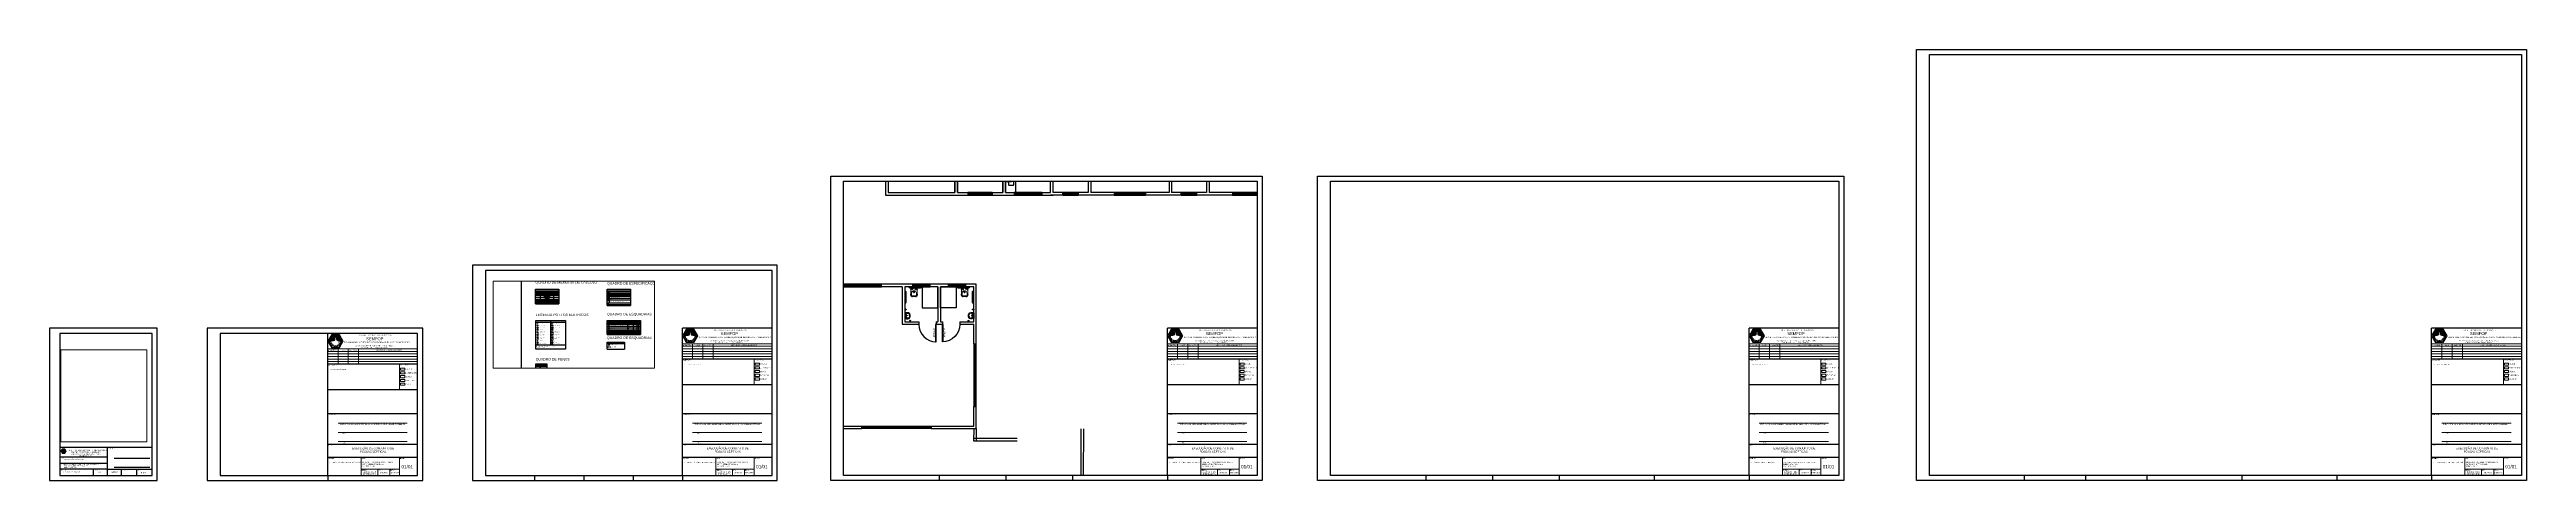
# Paper-space layout 'formatos' of a CAD drawing. Header units: centimetres. Extents: x 776 to 1259, y 51 to 135.
# The model-space entities are those that its viewports show. They can reach past a viewport. Long polylines and large blocks are cut down to what shows.
import ezdxf
from ezdxf.enums import TextEntityAlignment as Align

# ---------------------------------------------------------------- set-up
doc = ezdxf.new("R2010")
doc.units = ezdxf.units.CM
doc.header["$LTSCALE"] = 4
doc.linetypes.add('DASHED2', pattern=[9.525, 6.35, -3.175])
doc.linetypes.add('HIDDEN', pattern=[9.525, 6.35, -3.175])
for name, color, linetype in [('0.1', 1, 'Continuous'), ('0.2', 2, 'Continuous'), ('0.6', 6, 'Continuous'), ('001-MOBILIA', 253, 'Continuous'), ('01', 250, 'Continuous'), ('02', 252, 'Continuous'), ('02-CONT', 2, 'Continuous'), ('06', 7, 'Continuous'), ('08', 8, 'Continuous'), ('A-CONSTRUIR', 10, 'Continuous'), ('A-DEMOLIR', 30, 'HIDDEN'), ('B-SIMBOLOS', 2, 'Continuous'), ('C-TEXTO-02', 2, 'Continuous'), ('MARGEM', 7, 'Continuous'), ('NOVO', 170, 'Continuous'), ('PDF1_PH - Metal', 253, 'Continuous'), ('PROJEÇÕES', 1, 'DASHED2')]:
    doc.layers.add(name, color=color, linetype=linetype)
for name, color, linetype, lineweight in [('C-PONTOS ELÉTRICOS NOVOS', 10, 'Continuous', 20), ('C-PTOS ELÉTRICOS EXISTENTES', 152, 'Continuous', 20), ('C-TEXTO-01', 2, 'Continuous', 20), ('C-TEXTO-03', 2, 'Continuous', 20), ('PDF1_PH - Alv Construir', 6, 'Continuous', 40)]:
    doc.layers.add(name, color=color, linetype=linetype, lineweight=lineweight)
doc.styles.add('2mm 1-50', font='arial.ttf', dxfattribs={"height": 0.1})
doc.styles.add('Esc.100', font='ERASLGHT.TTF', dxfattribs={"height": 18})
doc.styles.add('Formato', font='ERASLGHT.TTF')
doc.styles.add('FORMATOS', font='ERASLGHT.TTF')
doc.styles.add('ROMANS', font='romans.shx')
doc.styles.get("Standard").update_dxf_attribs({"font": 'ERASMD.TTF'})

# ---------------------------------------------------------------- blocks, each defined once
blk = doc.blocks.new('A2')
at = {"layer": '01'}
for p, q in [((864.22, 52.15), (864.22, 51.15)), ((873.82, 52.15), (873.82, 51.15)), ((883.42, 52.15), (883.42, 51.15)), ((893.02, 52.15), (893.02, 51.15))]:
    blk.add_line(p, q, dxfattribs=at)
blk.add_lwpolyline([(852.12, 51.15), (911.52, 51.15), (911.52, 93.15), (852.12, 93.15)], close=True, dxfattribs=at)
at = {"layer": '06'}
blk.add_lwpolyline([(854.62, 52.15), (910.52, 52.15), (910.52, 92.15), (854.62, 92.15)], close=True, dxfattribs=at)
blk = doc.blocks.new('BRASÃO DIVI')
at = {"layer": 'NOVO', "true_color": 0x161616}
h = blk.add_hatch(color=250, dxfattribs=at)
h.paths.add_polyline_path([(-12, 53, 0.009916), (-12, 53, 0.000004), (-16, 46, 0.000065), (-20, 39, 0.000039), (-25, 31), (-37, 9), (-25, -13), (-12, -35), (14, -35), (39, -35), (52, -13, 0.000374), (57, -5, 0.000619), (61, 2, 0.000025), (65, 9, 0.16745), (65, 9, 0.094613), (65, 9, 0.000015), (61, 16, 0.00037), (57, 23, 0.000224), (52, 31), (39, 53), (14, 53), (-12, 53)])
h.paths.add_polyline_path([(50, 30, -0.000436), (54, 22, -0.000723), (58, 15, -0.000029), (62, 9, -0.201055), (62, 9, -0.061911), (62, 9, -0.00001), (58, 3, -0.000249), (54, -4, -0.00015), (50, -12), (38, -33), (14, -33, -0.000201), (1, -33, -0.001099), (-5, -33, -0.000152), (-10, -33, -0.225481), (-10, -33, -0.038982), (-10, -32, -0.000008), (-22, -12, -0.000003), (-34, 9, -0.122857), (-34, 9, -0.139682), (-34, 9, -0.000012), (-31, 15, -0.000391), (-27, 22, -0.000236), (-22, 30), (-10, 51), (14, 51), (38, 51)], flags=16)
at = {"layer": 'NOVO', "true_color": 0xfefefe}
h = blk.add_hatch(color=7, dxfattribs=at)
h.paths.add_polyline_path([(54, 22, 0.000436), (50, 30), (38, 51), (14, 51), (-10, 51), (-22, 30, 0.000236), (-27, 22, 0.000391), (-31, 15, 0.000012), (-34, 9, 0.139682), (-34, 9, 0.122857), (-34, 9, 0.000003), (-22, -12, 0.000008), (-10, -32, 0.038982), (-10, -33, 0.225481), (-10, -33, 0.000152), (-5, -33, 0.001099), (1, -33, 0.000201), (14, -33), (38, -33), (50, -12, 0.00015), (54, -4, 0.000249), (58, 3, 0.00001), (62, 9, 0.061911), (62, 9, 0.201055), (62, 9, 0.000029), (58, 15, 0.000723)])
h.paths.add_polyline_path([(-21, 24, -0.00044), (-17, 30), (-8, 45), (14, 45), (36, 45), (39, 40, 0.000082), (40, 38, 0.000024), (43, 34, 0.000024), (45, 29, 0.000026), (48, 25, -0.000289), (50, 21, -0.000478), (52, 18, -0.000018), (54, 15, -0.135015), (54, 15), (54, 15, -0.000024), (50, 15, -0.000768), (45, 15, -0.00046), (39, 15), (25, 15), (24, 15, -0.031458), (23, 16, -0.038081), (22, 17, -0.037339), (21, 18, -0.028392), (21, 19, -0.020784), (20, 20, -0.019911), (20, 21, -0.014686), (20, 22, -0.005132), (19, 23, 0.008794), (19, 25, 0.029113), (19, 27, 0.043166), (18, 27, 0.051561), (18, 28, 0.113327), (16, 29, 0.064967), (15, 29, 0.064102), (13, 29, 0.100117), (12, 29, 0.044082), (11, 29, 0.020557), (11, 28, 0.018367), (10, 28, 0.013916), (10, 27, -0.024215), (9, 26, -0.038936), (8, 25, -0.042405), (7, 25, -0.036825), (6, 24, 0.014138), (6, 24, 0.030059), (6, 24, 0.035324), (6, 24, 0.273531), (6, 24, 0.036287), (6, 24, 0.002059), (6, 24, 0.003146), (6, 23, 0.002302), (6, 23, -0.040563), (6, 22, -0.029333), (6, 21, -0.029233), (6, 20, -0.039076), (6, 19, -0.045078), (6, 18, -0.048946), (5, 17, -0.052166), (5, 16, -0.069025), (4, 15), (3, 15), (-12, 15, -0.000407), (-17, 15, -0.000675), (-22, 15, -0.000025), (-26, 15, -0.207134), (-26, 15, -0.333883), (-26, 15, -0.000023), (-24, 19, -0.000733)], flags=16)
h.paths.add_polyline_path([(-24, 0, -0.000007), (-26, 3), (-26, 3, -0.000244), (-25, 3, -0.002461), (-24, 3, -0.001476), (-23, 3), (-20, 3), (-20, 1, 0.002297), (-20, 1, 0.003634), (-20, 0, 0.000921), (-20, 0, 0.146637), (-20, 0, 0.236455), (-20, 0, 0.001154), (-19, 0, 0.005647), (-18, 0, 0.01431), (-17, 0, -0.209331), (-17, 0, -0.118445), (-17, 0, -0.041361), (-17, 0, -0.004989), (-17, -1, 0.005335), (-17, -1, 0.003275), (-16, -2, 0.003283), (-16, -3, 0.005853), (-16, -3, -0.002356), (-16, -3, -0.003586), (-16, -4, -0.001339), (-16, -4, -0.089782), (-16, -4), (-16, -4, -0.002317), (-16, -4, -0.007104), (-16, -4, -0.004445), (-17, -5, 0.000516), (-17, -5, 0.000822), (-18, -5, 0.000156), (-18, -5), (-18, -5, 0.365322), (-18, -5, 0.000153), (-16, -8, 0.000175), (-15, -11, 0.265567), (-14, -11, 0.121081), (-14, -11, 0.002421), (-14, -11, 0.005604), (-14, -11, 0.003717), (-13, -11), (-12, -10), (-12, -10, 0.019942), (-12, -11, 0.002794), (-11, -12, 0.003187), (-10, -12, 0.013511), (-10, -13), (-9, -13), (-10, -14), (-11, -15), (-11, -16, 0.00542), (-11, -16, 0.000238), (-10, -16, 0.000404), (-9, -17, 0.000288), (-8, -18, 0.002546), (-7, -19, 0.010109), (-6, -19, 0.007483), (-6, -20, 0.343168), (-6, -20, 0.036706), (-6, -20, 0.002144), (-5, -19, 0.003239), (-5, -19, 0.002378), (-5, -19, -0.003492), (-5, -18, -0.005515), (-4, -18, -0.001679), (-4, -18), (-4, -18, -0.149084), (-4, -18, -0.001016), (-4, -18, -0.003848), (-3, -18, -0.002436), (-3, -19, 0.003978), (-2, -19, 0.003231), (-2, -19, 0.003264), (-2, -19, 0.008477), (-1, -20, -0.001718), (-1, -20, -0.002602), (-1, -20, -0.000983), (0, -20, -0.063216), (0, -20), (0, -20, -0.00166), (-1, -20, -0.006197), (-1, -21, -0.003814), (-1, -21, 0.002344), (-1, -22, 0.003531), (-1, -22, 0.001425), (-1, -22, 0.080153), (-1, -22, 0.307666), (-1, -22, 0.000642), (0, -23, 0.003872), (1, -23, 0.002354), (2, -24, -0.00003), (3, -24, -0.000048), (4, -24, -0.00001), (5, -25, -0.002154), (5, -25, 0.376865), (5, -25, 0.010544), (5, -24, 0.015744), (5, -24, 0.007977), (6, -24, -0.000664), (6, -23, -0.00106), (6, -23, -0.00019), (6, -22, -0.058097), (6, -22), (6, -22, -0.00187), (6, -22, -0.006589), (7, -22, -0.004062), (7, -23, 0.004776), (8, -23, 0.003633), (8, -23, 0.003696), (9, -23, 0.00683), (10, -23), (10, -23), (10, -24), (10, -26), (14, -26), (17, -26), (17, -24), (17, -23), (18, -23, 0.005959), (19, -23, 0.002457), (19, -23, 0.00243), (20, -23, 0.003123), (20, -23, -0.004068), (21, -23, -0.006489), (21, -22, -0.002012), (22, -22), (22, -22, -0.101459), (22, -22, -0.001037), (22, -23, -0.003301), (22, -23, -0.002131), (22, -24, 0.006935), (22, -24, 0.011061), (22, -24, 0.005092), (22, -25, 0.288468), (23, -25, 0.086388), (23, -25, 0.000061), (26, -24, 0.000075), (29, -23, 0.069556), (29, -22), (29, -22, 0.000967), (29, -22, 0.00482), (29, -22, 0.002929), (29, -21), (28, -20), (29, -19, 0.004475), (29, -19, 0.002743), (30, -19, 0.00275), (30, -19, 0.004897), (31, -18, -0.007919), (31, -18, -0.026713), (32, -18, -0.038558), (32, -18, -0.246155), (32, -18, -0.036715), (32, -18, -0.002112), (32, -18, -0.003209), (32, -19, -0.002352), (33, -19, 0.008081), (33, -19, 0.012677), (33, -20, 0.006745), (33, -20, 0.268133), (34, -20, 0.105581), (34, -20, 0.000265), (36, -18, 0.000151), (39, -15, 0.204599), (39, -15, 0.180049), (39, -15, 0.002402), (39, -15, 0.006497), (38, -15, 0.004179), (38, -14), (37, -13), (38, -13, 0.002286), (38, -12, 0.001896), (39, -11, 0.00159), (39, -11, 0.010802), (40, -10), (40, -10), (41, -11, 0.004042), (41, -11, 0.006071), (42, -11, 0.002733), (42, -11, 0.125356), (42, -11, 0.259463), (42, -11, 0.000209), (44, -8, 0.000584), (45, -6, 0.075401), (46, -5, 0.291765), (46, -5, 0.011347), (45, -5, 0.01618), (45, -5, 0.008547), (44, -5), (43, -4), (44, -4, 0.002322), (44, -3, 0.004047), (44, -2, 0.004829), (44, -1, 0.011168), (45, -1, -0.005114), (45, -1, -0.007079), (45, 0, -0.004652), (45, 0, -0.083804), (45, 0, -0.247311), (45, 0, -0.004965), (45, 0, -0.010557), (46, 0, -0.006746), (46, 0, 0.008756), (47, 0, 0.217251), (47, 0, 0.169789), (47, 0, 0.004951), (48, 1, -0.002275), (48, 2, -0.003472), (48, 3, -0.001262), (48, 3, -0.089682), (48, 3, -0.252002), (48, 3, -0.001649), (49, 3, -0.005483), (50, 3, -0.002591), (51, 3), (54, 3), (52, 0, 0.000079), (51, -2, 0.00001), (49, -6, 0.000012), (46, -10, 0.00001), (43, -15), (36, -27), (14, -27), (-8, -27), (-11, -23, 0.00018), (-12, -20, 0.000046), (-14, -17, 0.000047), (-17, -12, 0.000048), (-20, -8, -0.000178), (-22, -4, -0.000295)], flags=16)
at = {"layer": 'NOVO', "true_color": 0x161616}
blk.add_hatch(color=250, dxfattribs=at).paths.add_polyline_path([(-17, 30, 0.00044), (-21, 24, 0.000733), (-24, 19, 0.000023), (-26, 15, 0.333883), (-26, 15, 0.207134), (-26, 15, 0.000025), (-22, 15, 0.000675), (-17, 15, 0.000407), (-12, 15), (3, 15), (4, 15, 0.069025), (5, 16, 0.052166), (5, 17, 0.048946), (6, 18, 0.045078), (6, 19, 0.039076), (6, 20, 0.029233), (6, 21, 0.029333), (6, 22, 0.040563), (6, 23, -0.002302), (6, 23, -0.003146), (6, 24, -0.002059), (6, 24, -0.036287), (6, 24, -0.273531), (6, 24, -0.035324), (6, 24, -0.030059), (6, 24, -0.014138), (6, 24, 0.036825), (7, 25, 0.042405), (8, 25, 0.038936), (9, 26, 0.024215), (10, 27, -0.013916), (10, 28, -0.018367), (11, 28, -0.020557), (11, 29, -0.044082), (12, 29, -0.100117), (13, 29, -0.064102), (15, 29, -0.064967), (16, 29, -0.113327), (18, 28, -0.051561), (18, 27, -0.043166), (19, 27, -0.029113), (19, 25, -0.008794), (19, 23, 0.005132), (20, 22, 0.014686), (20, 21, 0.019911), (20, 20, 0.020784), (21, 19, 0.028392), (21, 18, 0.037339), (22, 17, 0.038081), (23, 16, 0.031458), (24, 15), (25, 15), (39, 15, 0.00046), (45, 15, 0.000768), (50, 15, 0.000024), (54, 15, 0.413681), (54, 15, 0.135015), (54, 15, 0.000018), (52, 18, 0.000478), (50, 21, 0.000289), (48, 25, -0.000026), (45, 29, -0.000024), (43, 34, -0.000024), (40, 38, -0.000082), (39, 40), (36, 45), (14, 45), (-8, 45)])
at = {"layer": 'NOVO'}
blk.add_hatch(color=30, dxfattribs=at).paths.add_polyline_path([(-26, 3, 0.135227), (-26, 3, 0.000007), (-24, 0, 0.000295), (-22, -4, 0.000178), (-20, -8, -0.000048), (-17, -12, -0.000047), (-14, -17, -0.000046), (-12, -20, -0.00018), (-11, -23), (-8, -27), (14, -27), (36, -27), (43, -15, -0.00001), (46, -10, -0.000012), (49, -6, -0.00001), (51, -2, -0.000079), (52, 0), (54, 3), (51, 3, 0.002591), (50, 3, 0.005483), (49, 3, 0.001649), (48, 3, 0.252002), (48, 3, 0.089682), (48, 3, 0.001262), (48, 3, 0.003472), (48, 2, 0.002275), (48, 1, -0.004951), (47, 0, -0.169789), (47, 0, -0.217251), (47, 0, -0.008756), (46, 0, 0.006746), (46, 0, 0.010557), (45, 0, 0.004965), (45, 0, 0.247311), (45, 0, 0.083804), (45, 0, 0.004652), (45, 0, 0.007079), (45, -1, 0.005114), (45, -1, -0.011168), (44, -1, -0.004829), (44, -2, -0.004047), (44, -3, -0.002322), (44, -4), (43, -4), (44, -5, -0.008547), (45, -5, -0.01618), (45, -5, -0.011347), (46, -5, -0.291765), (46, -5, -0.075401), (45, -6, -0.000584), (44, -8, -0.000209), (42, -11, -0.259463), (42, -11, -0.125356), (42, -11, -0.002733), (42, -11, -0.006071), (41, -11, -0.004042), (41, -11), (40, -10), (40, -10, -0.010802), (39, -11, -0.00159), (39, -11, -0.001896), (38, -12, -0.002286), (38, -13), (37, -13), (38, -14, -0.004179), (38, -15, -0.006497), (39, -15, -0.002402), (39, -15, -0.180049), (39, -15, -0.204599), (39, -15, -0.000151), (36, -18, -0.000265), (34, -20, -0.105581), (34, -20, -0.268133), (33, -20, -0.006745), (33, -20, -0.012677), (33, -19, -0.008081), (33, -19, 0.002352), (32, -19, 0.003209), (32, -18, 0.002112), (32, -18, 0.036715), (32, -18, 0.246155), (32, -18, 0.038558), (32, -18, 0.026713), (31, -18, 0.007919), (31, -18, -0.004897), (30, -19, -0.00275), (30, -19, -0.002743), (29, -19, -0.004475), (29, -19), (28, -20), (29, -21, -0.002929), (29, -22, -0.00482), (29, -22, -0.000967), (29, -22, -0.328227), (29, -22, -0.069556), (29, -23, -0.000075), (26, -24, -0.000061), (23, -25, -0.086388), (23, -25, -0.288468), (22, -25, -0.005092), (22, -24, -0.011061), (22, -24, -0.006935), (22, -24, 0.002131), (22, -23, 0.003301), (22, -23, 0.001037), (22, -22, 0.101459), (22, -22, 0.237395), (22, -22, 0.002012), (21, -22, 0.006489), (21, -23, 0.004068), (20, -23, -0.003123), (20, -23, -0.00243), (19, -23, -0.002457), (19, -23, -0.005959), (18, -23), (17, -23), (17, -24), (17, -26), (14, -26), (10, -26), (10, -24), (10, -23), (10, -23, -0.00683), (9, -23, -0.003696), (8, -23, -0.003633), (8, -23, -0.004776), (7, -23, 0.004062), (7, -22, 0.006589), (6, -22, 0.00187), (6, -22, 0.291475), (6, -22, 0.058097), (6, -22, 0.00019), (6, -23, 0.00106), (6, -23, 0.000664), (6, -24, -0.007977), (5, -24, -0.015744), (5, -24, -0.010544), (5, -25, -0.376865), (5, -25, 0.002154), (5, -25, 0.00001), (4, -24, 0.000048), (3, -24, 0.00003), (2, -24, -0.002354), (1, -23, -0.003872), (0, -23, -0.000642), (-1, -22, -0.307666), (-1, -22, -0.080153), (-1, -22, -0.001425), (-1, -22, -0.003531), (-1, -22, -0.002344), (-1, -21, 0.003814), (-1, -21, 0.006197), (-1, -20, 0.00166), (0, -20, 0.291008), (0, -20, 0.063216), (0, -20, 0.000983), (-1, -20, 0.002602), (-1, -20, 0.001718), (-1, -20, -0.008477), (-2, -19, -0.003264), (-2, -19, -0.003231), (-2, -19, -0.003978), (-3, -19, 0.002436), (-3, -18, 0.003848), (-4, -18, 0.001016), (-4, -18, 0.149084), (-4, -18, 0.192674), (-4, -18, 0.001679), (-4, -18, 0.005515), (-5, -18, 0.003492), (-5, -19, -0.002378), (-5, -19, -0.003239), (-5, -19, -0.002144), (-6, -20, -0.036706), (-6, -20, -0.343168), (-6, -20, -0.007483), (-6, -19, -0.010109), (-7, -19, -0.002546), (-8, -18, -0.000288), (-9, -17, -0.000404), (-10, -16, -0.000238), (-11, -16, -0.00542), (-11, -16), (-11, -15), (-10, -14), (-9, -13), (-10, -13, -0.013511), (-10, -12, -0.003187), (-11, -12, -0.002794), (-12, -11, -0.019942), (-12, -10), (-12, -10), (-13, -11, -0.003717), (-14, -11, -0.005604), (-14, -11, -0.002421), (-14, -11, -0.121081), (-14, -11, -0.265567), (-15, -11, -0.000175), (-16, -8, -0.000153), (-18, -5, -0.365322), (-18, -5, -0.042294), (-18, -5, -0.000156), (-18, -5, -0.000822), (-17, -5, -0.000516), (-17, -5, 0.004445), (-16, -4, 0.007104), (-16, -4, 0.002317), (-16, -4, 0.252532), (-16, -4, 0.089782), (-16, -4, 0.001339), (-16, -4, 0.003586), (-16, -3, 0.002356), (-16, -3, -0.005853), (-16, -3, -0.003283), (-16, -2, -0.003275), (-17, -1, -0.005335), (-17, -1, 0.004989), (-17, 0, 0.041361), (-17, 0, 0.118445), (-17, 0, 0.209331), (-17, 0, -0.01431), (-18, 0, -0.005647), (-19, 0, -0.001154), (-20, 0, -0.236455), (-20, 0, -0.146637), (-20, 0, -0.000921), (-20, 0, -0.003634), (-20, 1, -0.002297), (-20, 1), (-20, 3), (-23, 3, 0.001476), (-24, 3, 0.002461), (-25, 3, 0.000244), (-26, 3, 0.409323)])
at = {"color": 30}
blk.add_lwpolyline([(-26, 3, 0.135227), (-26, 3, 0.000007), (-24, 0, 0.000295), (-22, -4, 0.000178), (-20, -8, -0.000048), (-17, -12, -0.000047), (-14, -17, -0.000046), (-12, -20, -0.00018), (-11, -23), (-8, -27), (14, -27), (36, -27), (43, -15, -0.00001), (46, -10, -0.000012), (49, -6, -0.00001), (51, -2, -0.000079), (52, 0), (54, 3), (51, 3, 0.002591), (50, 3, 0.005483), (49, 3, 0.001649), (48, 3, 0.252002), (48, 3, 0.089682), (48, 3, 0.001262), (48, 3, 0.003472), (48, 2, 0.002275), (48, 1, -0.004951), (47, 0, -0.169789), (47, 0, -0.217251), (47, 0, -0.008756), (46, 0, 0.006746), (46, 0, 0.010557), (45, 0, 0.004965), (45, 0, 0.247311), (45, 0, 0.083804), (45, 0, 0.004652), (45, 0, 0.007079), (45, -1, 0.005114), (45, -1, -0.011168), (44, -1, -0.004829), (44, -2, -0.004047), (44, -3, -0.002322), (44, -4), (43, -4), (44, -5, -0.008547), (45, -5, -0.01618), (45, -5, -0.011347), (46, -5, -0.291765), (46, -5, -0.075401), (45, -6, -0.000584), (44, -8, -0.000209), (42, -11, -0.259463), (42, -11, -0.125356), (42, -11, -0.002733), (42, -11, -0.006071), (41, -11, -0.004042), (41, -11), (40, -10), (40, -10, -0.010802), (39, -11, -0.00159), (39, -11, -0.001896), (38, -12, -0.002286), (38, -13), (37, -13), (38, -14, -0.004179), (38, -15, -0.006497), (39, -15, -0.002402), (39, -15, -0.180049), (39, -15, -0.204599), (39, -15, -0.000151), (36, -18, -0.000265), (34, -20, -0.105581), (34, -20, -0.268133), (33, -20, -0.006745), (33, -20, -0.012677), (33, -19, -0.008081), (33, -19, 0.002352), (32, -19, 0.003209), (32, -18, 0.002112), (32, -18, 0.036715), (32, -18, 0.246155), (32, -18, 0.038558), (32, -18, 0.026713), (31, -18, 0.007919), (31, -18, -0.004897), (30, -19, -0.00275), (30, -19, -0.002743), (29, -19, -0.004475), (29, -19), (28, -20), (29, -21, -0.002929), (29, -22, -0.00482), (29, -22, -0.000967), (29, -22, -0.328227), (29, -22, -0.069556), (29, -23, -0.000075), (26, -24, -0.000061), (23, -25, -0.086388), (23, -25, -0.288468), (22, -25, -0.005092), (22, -24, -0.011061), (22, -24, -0.006935), (22, -24, 0.002131), (22, -23, 0.003301), (22, -23, 0.001037), (22, -22, 0.101459), (22, -22, 0.237395), (22, -22, 0.002012), (21, -22, 0.006489), (21, -23, 0.004068), (20, -23, -0.003123), (20, -23, -0.00243), (19, -23, -0.002457), (19, -23, -0.005959), (18, -23), (17, -23), (17, -24), (17, -26), (14, -26), (10, -26), (10, -24), (10, -23), (10, -23, -0.00683), (9, -23, -0.003696), (8, -23, -0.003633), (8, -23, -0.004776), (7, -23, 0.004062), (7, -22, 0.006589), (6, -22, 0.00187), (6, -22, 0.291475), (6, -22, 0.058097), (6, -22, 0.00019), (6, -23, 0.00106), (6, -23, 0.000664), (6, -24, -0.007977), (5, -24, -0.015744), (5, -24, -0.010544), (5, -25, -0.376865), (5, -25, 0.002154), (5, -25, 0.00001), (4, -24, 0.000048), (3, -24, 0.00003), (2, -24, -0.002354), (1, -23, -0.003872), (0, -23, -0.000642), (-1, -22, -0.307666), (-1, -22, -0.080153), (-1, -22, -0.001425), (-1, -22, -0.003531), (-1, -22, -0.002344), (-1, -21, 0.003814), (-1, -21, 0.006197), (-1, -20, 0.00166), (0, -20, 0.291008), (0, -20, 0.063216), (0, -20, 0.000983), (-1, -20, 0.002602), (-1, -20, 0.001718), (-1, -20, -0.008477), (-2, -19, -0.003264), (-2, -19, -0.003231), (-2, -19, -0.003978), (-3, -19, 0.002436), (-3, -18, 0.003848), (-4, -18, 0.001016), (-4, -18, 0.149084), (-4, -18, 0.192674), (-4, -18, 0.001679), (-4, -18, 0.005515), (-5, -18, 0.003492), (-5, -19, -0.002378), (-5, -19, -0.003239), (-5, -19, -0.002144), (-6, -20, -0.036706), (-6, -20, -0.343168), (-6, -20, -0.007483), (-6, -19, -0.010109), (-7, -19, -0.002546), (-8, -18, -0.000288), (-9, -17, -0.000404), (-10, -16, -0.000238), (-11, -16, -0.00542), (-11, -16), (-11, -15), (-10, -14), (-9, -13), (-10, -13, -0.013511), (-10, -12, -0.003187), (-11, -12, -0.002794), (-12, -11, -0.019942), (-12, -10), (-12, -10), (-13, -11, -0.003717), (-14, -11, -0.005604), (-14, -11, -0.002421), (-14, -11, -0.121081), (-14, -11, -0.265567), (-15, -11, -0.000175), (-16, -8, -0.000153), (-18, -5, -0.365322), (-18, -5, -0.042294), (-18, -5, -0.000156), (-18, -5, -0.000822), (-17, -5, -0.000516), (-17, -5, 0.004445), (-16, -4, 0.007104), (-16, -4, 0.002317), (-16, -4, 0.252532), (-16, -4, 0.089782), (-16, -4, 0.001339), (-16, -4, 0.003586), (-16, -3, 0.002356), (-16, -3, -0.005853), (-16, -3, -0.003283), (-16, -2, -0.003275), (-17, -1, -0.005335), (-17, -1, 0.004989), (-17, 0, 0.041361), (-17, 0, 0.118445), (-17, 0, 0.209331), (-17, 0, -0.01431), (-18, 0, -0.005647), (-19, 0, -0.001154), (-20, 0, -0.236455), (-20, 0, -0.146637), (-20, 0, -0.000921), (-20, 0, -0.003634), (-20, 1, -0.002297), (-20, 1), (-20, 3), (-23, 3, 0.001476), (-24, 3, 0.002461), (-25, 3, 0.000244), (-26, 3, 0.409323)], format="xyb", close=True, dxfattribs=at)
at = {"layer": 'NOVO', "color": 250, "true_color": 0x161616}
for points in [[(-12, 53, 0.009916), (-12, 53, 0.000004), (-16, 46, 0.000065), (-20, 39, 0.000039), (-25, 31), (-37, 9), (-25, -13), (-12, -35), (14, -35), (39, -35), (52, -13, 0.000374), (57, -5, 0.000619), (61, 2, 0.000025), (65, 9, 0.16745), (65, 9, 0.094613), (65, 9, 0.000015), (61, 16, 0.00037), (57, 23, 0.000224), (52, 31), (39, 53), (14, 53), (-12, 53)], [(50, 30, -0.000436), (54, 22, -0.000723), (58, 15, -0.000029), (62, 9, -0.201055), (62, 9, -0.061911), (62, 9, -0.00001), (58, 3, -0.000249), (54, -4, -0.00015), (50, -12), (38, -33), (14, -33, -0.000201), (1, -33, -0.001099), (-5, -33, -0.000152), (-10, -33, -0.225481), (-10, -33, -0.038982), (-10, -32, -0.000008), (-22, -12, -0.000003), (-34, 9, -0.122857), (-34, 9, -0.139682), (-34, 9, -0.000012), (-31, 15, -0.000391), (-27, 22, -0.000236), (-22, 30), (-10, 51), (14, 51), (38, 51)], [(-17, 30, 0.00044), (-21, 24, 0.000733), (-24, 19, 0.000023), (-26, 15, 0.333883), (-26, 15, 0.207134), (-26, 15, 0.000025), (-22, 15, 0.000675), (-17, 15, 0.000407), (-12, 15), (3, 15), (4, 15, 0.069025), (5, 16, 0.052166), (5, 17, 0.048946), (6, 18, 0.045078), (6, 19, 0.039076), (6, 20, 0.029233), (6, 21, 0.029333), (6, 22, 0.040563), (6, 23, -0.002302), (6, 23, -0.003146), (6, 24, -0.002059), (6, 24, -0.036287), (6, 24, -0.273531), (6, 24, -0.035324), (6, 24, -0.030059), (6, 24, -0.014138), (6, 24, 0.036825), (7, 25, 0.042405), (8, 25, 0.038936), (9, 26, 0.024215), (10, 27, -0.013916), (10, 28, -0.018367), (11, 28, -0.020557), (11, 29, -0.044082), (12, 29, -0.100117), (13, 29, -0.064102), (15, 29, -0.064967), (16, 29, -0.113327), (18, 28, -0.051561), (18, 27, -0.043166), (19, 27, -0.029113), (19, 25, -0.008794), (19, 23, 0.005132), (20, 22, 0.014686), (20, 21, 0.019911), (20, 20, 0.020784), (21, 19, 0.028392), (21, 18, 0.037339), (22, 17, 0.038081), (23, 16, 0.031458), (24, 15), (25, 15), (39, 15, 0.00046), (45, 15, 0.000768), (50, 15, 0.000024), (54, 15, 0.413681), (54, 15, 0.135015), (54, 15, 0.000018), (52, 18, 0.000478), (50, 21, 0.000289), (48, 25, -0.000026), (45, 29, -0.000024), (43, 34, -0.000024), (40, 38, -0.000082), (39, 40), (36, 45), (14, 45), (-8, 45)]]:
    blk.add_lwpolyline(points, format="xyb", close=True, dxfattribs=at)
blk = doc.blocks.new('A$C027B1E58')
at = {"ltscale": 1500}
for p, q in [((0, 10.7), (14.1, 10.7)), ((14.1, 20.9), (14.1, 0.6)), ((15.3, 21.3), (32.8, 11.3)), ((32.7, 10.2), (15.3, 0.2))]:
    blk.add_line(p, q, dxfattribs=at)
for centre, radius, start, end in [((14.8, 20.7), 0.757, 52.19293, 165.98273), ((14.8, 0.8), 0.757, 194.01727, 307.80707), ((32.5, 10.7), 0.604, 289.56018, 65.70229)]:
    blk.add_arc(centre, radius, start, end, dxfattribs=at)
blk = doc.blocks.new('A$C3B92430A')
at = {"ltscale": 1500}
h = blk.add_hatch(dxfattribs=at)
h.set_pattern_fill('ANSI31', color=256, scale=0.140625, angle=90, style=0)
h.set_pattern_definition([(45, (-3824.83487, -8207.239), (0.31571213, -0.31571213), [])])
h.paths.add_polyline_path([(33.1, 10.7, -0.319192), (32.7, 10.2), (15.3, 0.2, -0.541769), (14.1, 0.6), (14.1, 10.7)])
for p, q in [((0, 10.7), (14.1, 10.7)), ((14.1, 20.9), (14.1, 0.6)), ((14.1, 10.7), (33.1, 10.7)), ((15.3, 21.3), (32.8, 11.3)), ((32.7, 10.2), (15.3, 0.2))]:
    blk.add_line(p, q, dxfattribs=at)
for centre, radius, start, end in [((14.8, 20.7), 0.757, 52.19293, 165.98273), ((14.8, 0.8), 0.757, 194.01727, 307.80707), ((32.5, 10.7), 0.604, 289.56018, 65.70229)]:
    blk.add_arc(centre, radius, start, end, dxfattribs=at)
blk = doc.blocks.new('A$C1D6A29E9')
at = {"ltscale": 1500}
h = blk.add_hatch(dxfattribs=at)
h.set_pattern_fill('ANSI31', color=256, scale=3.75, angle=90, style=0)
h.set_pattern_definition([(135, (23096.56144, 2449.4974), (-0.331456304, -0.331456304), [])])
h.paths.add_polyline_path([(15.3, 21.3, 0.541769), (14.1, 20.9), (14.1, 0.6, 0.541769), (15.3, 0.2), (32.7, 10.2, 0.608295), (32.9, 11.2)])
for p, q in [((0, 10.7), (14.1, 10.7)), ((14.1, 20.9), (14.1, 0.6)), ((15.3, 21.3), (32.8, 11.3)), ((32.7, 10.2), (15.3, 0.2))]:
    blk.add_line(p, q, dxfattribs=at)
for centre, radius, start, end in [((14.8, 20.7), 0.757, 52.19293, 165.98273), ((14.8, 0.8), 0.757, 194.01727, 307.80707), ((32.5, 10.7), 0.604, 289.56018, 65.70229)]:
    blk.add_arc(centre, radius, start, end, dxfattribs=at)
blk = doc.blocks.new('A$C2CA535CB')
at = {"ltscale": 1500}
blk.add_line((0, 5.7), (14.1, 5.7), dxfattribs=at)
at = {"ltscale": 1500, "style": 'ROMANS'}
blk.add_text('S', height=16.9, rotation=270, dxfattribs=at).set_placement((14.5, 13.7))
blk = doc.blocks.new('A$C1F7E2205')
at = {"ltscale": 1500}
for p, q in [((0, 10.7), (14.1, 10.7)), ((32, 0.1), (14.4, 10.1)), ((14.5, 11.3), (32, 21.3)), ((33.1, 0.5), (33.1, 20.8))]:
    blk.add_line(p, q, dxfattribs=at)
for centre, radius, start, end in [((14.7, 10.7), 0.604, 109.56018, 245.70229), ((32.4, 0.8), 0.757, 232.19293, 345.98273), ((32.4, 20.7), 0.757, 14.01727, 127.80707)]:
    blk.add_arc(centre, radius, start, end, dxfattribs=at)
blk = doc.blocks.new('A$C39BC0832')
h = blk.add_hatch()
h.set_pattern_fill('ANSI31', color=256, scale=5, style=0)
h.set_pattern_definition([(45, (14.0625, 8.23295), (-0.441942, 0.441942), [])])
h.paths.add_polyline_path([(30.5, 8.2, 1), (14.1, 8.2, 1)])
at = {"ltscale": 1500}
blk.add_line((0, 8.2), (14.1, 8.2), dxfattribs=at)
blk.add_circle((22.3, 8.2), 8.23, dxfattribs=at)
blk = doc.blocks.new('A$C246C26BC')
at = {"ltscale": 1500}
blk.add_line((0, 7.5), (14.1, 7.5), dxfattribs=at)
for p, q in [((14.1, 0), (14.1, 15)), ((14.1, 15), (24.6, 15)), ((24.6, 0), (14.1, 0)), ((24.6, 15), (24.6, 0))]:
    blk.add_line(p, q)
blk = doc.blocks.new('A$C53484016')
at = {"ltscale": 1500}
blk.add_line((0, 25.8), (14.1, 25.8), dxfattribs=at)
at = {"ltscale": 1500, "style": 'ROMANS'}
blk.add_text('S*', height=16.88, rotation=270, dxfattribs=at).set_placement((14.5, 33.8))
blk = doc.blocks.new('A$C7AC4600A')
at = {"ltscale": 1500}
for p, q in [((1.5, 13.7), (19, 23.7)), ((19, 2.6), (1.5, 12.6)), ((20.2, 3), (20.2, 23.3))]:
    blk.add_line(p, q, dxfattribs=at)
blk.add_circle((13.2, 13.2), 13.2, dxfattribs=at)
for centre, radius, start, end in [((1.7, 13.1), 0.604, 109.56018, 245.70229), ((19.5, 23.1), 0.757, 14.01727, 127.80707), ((19.4, 3.2), 0.757, 232.19293, 345.98273)]:
    blk.add_arc(centre, radius, start, end, dxfattribs=at)
blk = doc.blocks.new('A$C51ED071F')
h = blk.add_hatch()
h.set_pattern_fill('ANSI31', color=256, scale=3.75, angle=90, style=0)
h.set_pattern_definition([(135, (14.06246, 8.23294), (-0.331456, -0.331456), [])])
h.paths.add_polyline_path([(14.1, 8.2), (30.5, 8.2, 1)])
at = {"ltscale": 1500}
blk.add_line((0, 8.2), (14.1, 8.2), dxfattribs=at)
blk.add_line((14.1, 8.2), (30.5, 8.2))
blk.add_circle((22.3, 8.2), 8.23, dxfattribs=at)
blk = doc.blocks.new('A$C242A77CC')
at = {"ltscale": 1500}
h = blk.add_hatch(dxfattribs=at)
h.set_pattern_fill('ANSI31', color=256, scale=5, style=0)
h.set_pattern_definition([(45, (14.4637, 10.6914), (-0.441942, 0.441942), [])])
h.paths.add_polyline_path([(33.1, 20.8, 0.541769), (32, 21.3), (14.5, 11.3, 0.30607), (14.1, 10.7), (33.1, 10.7)])
for p, q in [((0, 10.7), (14.1, 10.7)), ((33.1, 10.7), (14.1, 10.7)), ((32, 0.1), (14.4, 10.1)), ((14.5, 11.3), (32, 21.3)), ((33.1, 0.5), (33.1, 20.8))]:
    blk.add_line(p, q, dxfattribs=at)
for centre, radius, start, end in [((14.7, 10.7), 0.604, 109.56018, 245.70229), ((32.4, 0.8), 0.757, 232.19293, 345.98273), ((32.4, 20.7), 0.757, 14.01727, 127.80707)]:
    blk.add_arc(centre, radius, start, end, dxfattribs=at)
blk = doc.blocks.new('A$C38426A84')
at = {"ltscale": 1500}
blk.add_line((0, 8.2), (14.1, 8.2), dxfattribs=at)
blk.add_circle((22.3, 8.2), 8.23, dxfattribs=at)
blk = doc.blocks.new('AR CONDICIONADO')
at = {"layer": 'C-PONTOS ELÉTRICOS NOVOS'}
for p, q in [((34721.4, -10054.6), (34735.4, -10054.6)), ((34735.4, -10047.1), (34750.5, -10062.1)), ((34750.5, -10047.1), (34735.4, -10062.1))]:
    blk.add_line(p, q, dxfattribs=at)
blk.add_lwpolyline([(34735.4, -10047.1), (34750.5, -10047.1), (34750.5, -10062.1), (34735.4, -10062.1)], close=True, dxfattribs=at)
blk = doc.blocks.new('A$C3DCD56C6')
at = {"layer": 'C-PTOS ELÉTRICOS EXISTENTES'}
for p, q in [((0, 0), (8.1, 0)), ((8.1, 4.3), (16.8, -4.3)), ((16.8, 4.3), (8.1, -4.3))]:
    blk.add_line(p, q, dxfattribs=at)
blk.add_lwpolyline([(8.1, 4.3), (16.8, 4.3), (16.8, -4.3), (8.1, -4.3)], close=True, dxfattribs=at)
blk = doc.blocks.new('1_00e')
blk.add_lwpolyline([(-28, -52), (-25, -52), (-25, 48), (-28, 48)], close=True)
at = {"color": 1}
blk.add_arc((-28, -52), 100, 0, 90, dxfattribs=at)
blk = doc.blocks.new('Barra 3')
at = {"layer": 'PDF1_PH - Metal', "lineweight": 9}
for points in [[(19245, 25720), (19252, 25720), (19252, 25719), (19245, 25719)], [(19315, 25720), (19322, 25720), (19322, 25719), (19315, 25719)]]:
    blk.add_lwpolyline(points, close=True, dxfattribs=at)
for points in [[(19246, 25718), (19246, 25719)], [(19251, 25718), (19251, 25719)], [(19253, 25716), (19315, 25716)], [(19253, 25712), (19315, 25712)], [(19316, 25718), (19316, 25719)], [(19321, 25718), (19321, 25719)]]:
    blk.add_lwpolyline(points, dxfattribs=at)
for centre, radius, start, end in [((19253, 25719), 7.08, 188.6936, 267.1299), ((19253, 25718), 2.3, 183.7735, 266.2236), ((19314, 25718), 6.22, 270.0361, 357.9477), ((19314, 25718), 2.29, 284.5016, 358.1815)]:
    blk.add_arc(centre, radius, start, end, dxfattribs=at)
blk = doc.blocks.new('bacia sanit')
at = {"layer": 'PDF1_PH - Metal', "lineweight": 9}
for points in [[(16862, 24756), (16857, 24756)], [(16862, 24750), (16857, 24750)], [(16862, 24746), (16862, 24746), (16862, 24760), (16862, 24761)], [(16863, 24747), (16863, 24747), (16863, 24747), (16864, 24747), (16864, 24747), (16864, 24753), (16864, 24759), (16864, 24759), (16863, 24759), (16863, 24759)], [(16863, 24758), (16863, 24758), (16863, 24757), (16863, 24749), (16863, 24748), (16863, 24748)], [(16874, 24771), (16899, 24771)], [(16899, 24735), (16874, 24735)], [(16884, 24750), (16884, 24750), (16884, 24750), (16884, 24751), (16884, 24751), (16884, 24752), (16884, 24752), (16884, 24753), (16884, 24753), (16884, 24753), (16884, 24754), (16884, 24754), (16884, 24755), (16884, 24755), (16884, 24756), (16884, 24756), (16884, 24756)], [(16889, 24767), (16890, 24767), (16890, 24767), (16890, 24767), (16891, 24767), (16899, 24767), (16900, 24767), (16900, 24767), (16901, 24767), (16901, 24767), (16902, 24767)], [(16902, 24739), (16901, 24739), (16901, 24739), (16900, 24739), (16899, 24739), (16891, 24739), (16890, 24739), (16890, 24739), (16890, 24739), (16889, 24739)], [(16913, 24763), (16908, 24763)], [(16908, 24761), (16913, 24761), (16913, 24761)], [(16908, 24761), (16908, 24761), (16908, 24760), (16908, 24760), (16908, 24759), (16908, 24759), (16908, 24759), (16908, 24758), (16908, 24758), (16908, 24757), (16908, 24757), (16908, 24756)], [(16908, 24756), (16908, 24756), (16908, 24756), (16908, 24755), (16908, 24755), (16908, 24754), (16908, 24754), (16908, 24753), (16908, 24753), (16908, 24753), (16908, 24752), (16908, 24752), (16908, 24751), (16908, 24751), (16908, 24750)], [(16908, 24750), (16908, 24750), (16908, 24749), (16908, 24749), (16908, 24748), (16908, 24748), (16908, 24747), (16908, 24747), (16908, 24747), (16908, 24746), (16908, 24746), (16908, 24745), (16908, 24745)], [(16908, 24745), (16913, 24745), (16913, 24745)], [(16908, 24745), (16913, 24745), (16913, 24745)], [(16913, 24743), (16908, 24743)], [(16913, 24761), (16913, 24761), (16913, 24760), (16913, 24760), (16913, 24759), (16913, 24759), (16913, 24759), (16913, 24758), (16913, 24758), (16913, 24757), (16913, 24757), (16913, 24756), (16913, 24756), (16913, 24756), (16913, 24755), (16913, 24755), (16913, 24754), (16913, 24754), (16913, 24753), (16913, 24753), (16913, 24753), (16913, 24752), (16913, 24752), (16913, 24751), (16913, 24751), (16913, 24750), (16913, 24750), (16913, 24750), (16913, 24749), (16913, 24749), (16913, 24748), (16913, 24748), (16913, 24747), (16913, 24747), (16913, 24747), (16913, 24746), (16913, 24746), (16913, 24745), (16913, 24745)]]:
    blk.add_lwpolyline(points, dxfattribs=at)
at = {"layer": 'PDF1_PH - Metal', "lineweight": 211}
blk.add_lwpolyline([(16889, 24753), (16889, 24753), (16889, 24753)], dxfattribs=at)
for points in [[(16913, 24761, 0.086524), (16913, 24764, 0.264906), (16899, 24771)], [(16913, 24745, -0.086524), (16913, 24742, -0.264906), (16899, 24735)]]:
    blk.add_lwpolyline(points, format="xyb", dxfattribs=at)
at = {"layer": 'PDF1_PH - Metal', "lineweight": 9}
blk.add_circle((16871, 24761), 0.643, dxfattribs=at)
at = {"layer": 'PDF1_PH - Metal', "lineweight": 211}
blk.add_circle((16871, 24745), 0.643, dxfattribs=at)
for centre, radius, start, end in [((16865, 24760), 3.2, 88.1661, 164.6032), ((16865, 24746), 3.06, 177.2926, 274.2593), ((16891, 24757), 26.5, 161.0139, 177.0973), ((16892, 24750), 28, 184.427, 198.8013), ((16874, 24762), 8.95, 90.3217, 157.8056), ((16875, 24745), 10.5, 204.627, 261.8049), ((16885, 26015), 1260, 269.9347, 270.0653), ((16885, 23701), 1050, 89.9217, 90.0783), ((16887, 24753), 2.59, 275.8679, 84.1321)]:
    blk.add_arc(centre, radius, start, end, dxfattribs=at)
at = {"layer": 'PDF1_PH - Metal', "lineweight": 9}
for centre, radius, start, end in [((16863, 24758), 0.429, 90, 180), ((16863, 24748), 0.429, 180, 270), ((16894, 24753), 14.7, 110.9822, 249.0178), ((16902, 24760), 6.91, 11.172, 90.6439), ((16902, 24746), 6.91, 269.3561, 348.828)]:
    blk.add_arc(centre, radius, start, end, dxfattribs=at)
blk = doc.blocks.new('L.51_P')
at = {"layer": '08'}
for p, q in [((-250, 0), (-249, 0)), ((-249, 0), (249, 0)), ((250, 0), (249, 0)), ((-269, -260), (-269, -260)), ((-262, -36), (-262, -36)), ((-259, -9), (-259, -9)), ((-226, -95), (-224, -63)), ((-226, -95), (-225, -95)), ((-225, -95), (-224, -63)), ((-216, -329), (-216, -329)), ((-189, -140), (-140, -129)), ((-161, -28), (-161, -28)), ((0, -12), (0, -12)), ((189, -140), (140, -129)), ((161, -28), (161, -28)), ((216, -329), (216, -329)), ((226, -95), (224, -63)), ((225, -95), (224, -63)), ((226, -95), (225, -95)), ((259, -9), (259, -9)), ((262, -36), (262, -36)), ((269, -260), (269, -260))]:
    blk.add_line(p, q, dxfattribs=at)
at = {"layer": '08', "ltscale": 27.502596}
for centre in [(-100, -59), (100, -59)]:
    blk.add_circle(centre, 19, dxfattribs=at)
at = {"layer": '08'}
for centre, radius, start, end in [((10, -800), 688, 94.61605, 102.65503), ((0, -61), 19, 90, 270), ((0, -61), 19, 270, 90), ((-10, -800), 688, 77.34497, 85.38395)]:
    blk.add_arc(centre, radius, start, end, dxfattribs=at)
for centre, major_axis, ratio, start_param, end_param in [((-178, -187), (-49.3, 11.1), 0.9999713, 0.1335251, 0.2108724), ((-238, -179), (-7.5, 6.62), 0.9937452, 3.7330462, 3.8628593), ((-237, -179), (8.41, 5.42), 0.9885196, 5.5633013, 5.6999785), ((0, -187), (-22.7, 2), 0.9924994, 0.0726091, 0.2002752), ((0, -187), (-22.5, 0.5), 0.9916707, 5.2535481, 5.2995697), ((0, -187), (-22.5, 0.9), 0.9921692, 5.2553371, 5.2719597), ((0, -187), (22.5, 0.5), 0.9916707, 0.9836156, 1.0296372), ((0, -187), (22.5, 0.9), 0.9921692, 1.0112256, 1.0278483), ((0, -187), (22.7, 2), 0.9924994, 6.0829101, 6.2105762), ((178, -187), (49.3, 11.1), 0.9999713, 6.0723129, 6.1496602)]:
    blk.add_ellipse(centre, major_axis=major_axis, ratio=ratio, start_param=start_param, end_param=end_param, dxfattribs=at)
for points, degree, knots in [([(-259, -9), (-259, -8), (-259, -7), (-258, -5), (-258, -4), (-256, -3), (-255, -2), (-254, -1), (-253, 0), (-251, 0), (-250, 0), (-250, 0)], 3, [0, 0, 0, 0, 0.2792277, 0.2792277, 0.6097434, 0.6097434, 0.9337533, 0.9337533, 1.2524277, 1.2524277, 1.4486248, 1.4486248, 1.4486248, 1.4486248]), ([(250, 0), (251, 0), (252, 0), (254, -1), (255, -1), (256, -3), (257, -3), (258, -5), (259, -6), (259, -8), (259, -8), (259, -9)], 3, [0, 0, 0, 0, 0.3178136, 0.3178136, 0.6306226, 0.6306226, 0.9465388, 0.9465388, 1.2670488, 1.2670488, 1.448529, 1.448529, 1.448529, 1.448529]), ([(-262, -36), (-262, -36), (-262, -37), (-262, -37), (-263, -40), (-263, -43), (-263, -45), (-263, -47), (-263, -48), (-263, -50), (-264, -53), (-264, -56), (-264, -59), (-265, -70), (-265, -80), (-266, -91), (-266, -102), (-267, -112), (-267, -123), (-267, -125), (-267, -128), (-268, -131), (-268, -133), (-268, -136), (-268, -138), (-268, -152), (-269, -166), (-269, -179), (-269, -183), (-269, -188), (-269, -192), (-270, -196), (-270, -200), (-270, -204), (-270, -221), (-270, -239), (-269, -257), (-269, -258), (-269, -259), (-269, -260)], 3, [171.9865809, 171.9865809, 171.9865809, 171.9865809, 172.7474918, 172.7474918, 172.7474918, 184.8419534, 184.8419534, 184.8419534, 191.4740693, 191.4740693, 191.4740693, 204.4163297, 204.4163297, 204.4163297, 249.640497, 249.640497, 249.640497, 294.8646644, 294.8646644, 294.8646644, 305.9122775, 305.9122775, 305.9122775, 316.9598907, 316.9598907, 316.9598907, 374.3211337, 374.3211337, 374.3211337, 391.6897802, 391.6897802, 391.6897802, 408.1405898, 408.1405898, 408.1405898, 482.9296389, 482.9296389, 482.9296389, 486.8399649, 486.8399649, 486.8399649, 486.8399649]), ([(-269, -260), (-270, -239), (-270, -219), (-269, -173), (-268, -148), (-267, -104), (-266, -85), (-264, -60), (-264, -54), (-263, -46), (-263, -45), (-263, -42), (-263, -40), (-263, -38), (-262, -38), (-262, -37), (-262, -37), (-262, -36), (-262, -36), (-262, -36), (-262, -36), (-262, -36)], 3, [0, 0, 0, 0, 6.2075736, 6.2075736, 13.6571314, 13.6571314, 19.4589272, 19.4589272, 21.2492902, 21.2492902, 21.7261901, 21.7261901, 22.1641806, 22.1641806, 22.3930528, 22.3930528, 22.5500167, 22.5500167, 22.7065546, 22.7065546, 22.8002869, 22.8002869, 22.8002869, 22.8002869]), ([(-62, -461), (-92, -458), (-123, -454), (-171, -438), (-189, -430), (-214, -410), (-222, -401), (-236, -382), (-242, -373), (-251, -352), (-255, -341), (-260, -323), (-261, -316), (-263, -309)], 3, [0, 0, 0, 0, 9.188374, 9.188374, 15.0344105, 15.0344105, 18.7139729, 18.7139729, 21.9934109, 21.9934109, 25.5407664, 25.5407664, 27.6245342, 27.6245342, 27.6245342, 27.6245342]), ([(-228, -173), (-228, -172), (-228, -172), (-228, -172), (-228, -171), (-228, -170), (-228, -169), (-228, -167), (-228, -164), (-228, -163), (-228, -160), (-228, -158), (-228, -157), (-228, -154), (-228, -151), (-228, -150), (-228, -148), (-228, -146), (-228, -146), (-228, -143), (-228, -141), (-228, -139), (-228, -135), (-228, -131), (-228, -129), (-227, -125), (-227, -121), (-227, -119), (-227, -113), (-226, -108), (-226, -105), (-226, -101), (-226, -97), (-226, -97), (-226, -96), (-226, -96), (-226, -95), (-226, -95), (-226, -95)], 5, [546.2491883, 546.2491883, 546.2491883, 546.2491883, 546.2491883, 546.2491883, 546.7739127, 546.7739127, 546.7739127, 554.2876537, 554.2876537, 554.2876537, 563.8753114, 563.8753114, 563.8753114, 572.1696704, 572.1696704, 572.1696704, 583.4267604, 583.4267604, 583.4267604, 585.7261644, 585.7261644, 585.7261644, 600.3707662, 600.3707662, 600.3707662, 613.0693181, 613.0693181, 613.0693181, 629.1440404, 629.1440404, 629.1440404, 652.0587641, 652.0587641, 652.0587641, 654.9214647, 654.9214647, 654.9214647, 656.5484238, 656.5484238, 656.5484238, 656.5484238, 656.5484238, 656.5484238]), ([(-225, -95), (-226, -99), (-226, -103), (-226, -107), (-226, -111), (-227, -115), (-227, -119), (-227, -123), (-228, -127), (-228, -131), (-228, -134), (-228, -136), (-228, -139), (-228, -141), (-228, -142), (-228, -144)], 3, [161.3393449, 161.3393449, 161.3393449, 161.3393449, 177.7748404, 177.7748404, 177.7748404, 195.1190769, 195.1190769, 195.1190769, 212.3532287, 212.3532287, 212.3532287, 223.7728366, 223.7728366, 223.7728366, 230.4263933, 230.4263933, 230.4263933, 230.4263933]), ([(-228, -144), (-228, -145), (-228, -145), (-228, -146), (-228, -146), (-228, -146), (-228, -146), (-228, -148), (-228, -150), (-228, -152), (-228, -153), (-228, -154), (-228, -155), (-228, -157), (-228, -158), (-228, -160), (-228, -160), (-228, -160), (-228, -160)], 3, [0, 0, 0, 0, 2.396491, 2.396491, 2.396491, 3.1953986, 3.1953986, 3.1953986, 10.963495, 10.963495, 10.963495, 15.6098728, 15.6098728, 15.6098728, 22.2328933, 22.2328933, 22.2328933, 22.4708667, 22.4708667, 22.4708667, 22.4708667]), ([(-228, -173), (-228, -172), (-228, -172), (-228, -172), (-228, -170), (-228, -167), (-228, -165), (-228, -162), (-228, -160)], 5, [-26.0039098, -26.0039098, -26.0039098, -26.0039098, -26.0039098, -26.0039098, -25.7336946, -25.7336946, -25.7336946, -13.019576, -13.019576, -13.019576, -13.019576, -13.019576, -13.019576]), ([(-228, -181), (-228, -181), (-228, -180), (-228, -180), (-228, -178), (-228, -177), (-228, -176), (-228, -175), (-228, -175), (-228, -174), (-228, -174), (-228, -173), (-228, -173), (-228, -173), (-228, -173), (-228, -173), (-228, -173), (-228, -173)], 5, [532.0790539, 532.0790539, 532.0790539, 532.0790539, 532.0790539, 532.0790539, 536.5674876, 536.5674876, 536.5674876, 541.0603639, 541.0603639, 541.0603639, 543.3103979, 543.3103979, 543.3103979, 544.4354452, 544.4354452, 544.4354452, 544.8304556, 544.8304556, 544.8304556, 544.8304556, 544.8304556, 544.8304556]), ([(-227, -179), (-227, -179), (-227, -179), (-227, -179), (-227, -179), (-227, -179), (-228, -179), (-228, -179), (-228, -179), (-228, -179), (-228, -179), (-228, -179), (-228, -179), (-228, -179), (-228, -179), (-228, -179), (-228, -179), (-228, -179), (-228, -179), (-228, -179), (-228, -179), (-228, -179), (-228, -179), (-228, -179), (-228, -179), (-228, -179), (-228, -179), (-228, -179), (-228, -179), (-228, -179), (-228, -179), (-228, -179), (-228, -179), (-228, -179), (-228, -179), (-228, -179), (-228, -179), (-228, -179), (-228, -179), (-228, -179), (-228, -179), (-228, -179), (-228, -179), (-228, -179), (-228, -179), (-228, -179)], 3, [86.6062655, 86.6062655, 86.6062655, 86.6062655, 87.7286413, 87.7286413, 87.7286413, 90.455187, 90.455187, 90.455187, 92.3796282, 92.3796282, 92.3796282, 93.3418485, 93.3418485, 93.3418485, 93.8229597, 93.8229597, 93.8229597, 94.0635156, 94.0635156, 94.0635156, 94.3040719, 94.3040719, 94.3040719, 94.4488557, 94.4488557, 94.4488557, 94.7267542, 94.7267542, 94.7267542, 94.8659503, 94.8659503, 94.8659503, 95.0051464, 95.0051464, 95.0051464, 95.5215074, 95.5215074, 95.5215074, 95.7796879, 95.7796879, 95.7796879, 95.9760469, 95.9760469, 95.9760469, 96.0378671, 96.0378671, 96.0378671, 96.0378671]), ([(-228, -179), (-228, -179), (-228, -179), (-228, -180), (-228, -180), (-228, -180), (-228, -180), (-228, -180), (-228, -180), (-228, -181), (-228, -181), (-228, -181), (-228, -181), (-228, -181), (-228, -181), (-228, -181)], 3, [95.8673285, 95.8673285, 95.8673285, 95.8673285, 97.5886597, 97.5886597, 97.5886597, 102.9786192, 102.9786192, 102.9786192, 105.8449407, 105.8449407, 105.8449407, 108.5014146, 108.5014146, 108.5014146, 109.4277343, 109.4277343, 109.4277343, 109.4277343]), ([(-228, -182), (-228, -182), (-228, -182), (-228, -182), (-228, -182), (-228, -182), (-228, -181)], 3, [11.1704758, 11.1704758, 11.1704758, 11.1704758, 15.411887, 15.411887, 15.411887, 21.2045472, 21.2045472, 21.2045472, 21.2045472]), ([(-227, -181), (-228, -181), (-228, -181), (-228, -181), (-228, -181), (-228, -181), (-228, -181), (-228, -181), (-228, -181), (-228, -181), (-228, -181), (-228, -181), (-228, -181), (-228, -181), (-228, -181), (-228, -181), (-228, -181), (-228, -181), (-228, -181), (-228, -181), (-228, -181), (-228, -181), (-228, -181), (-228, -181), (-228, -181), (-228, -181), (-228, -181), (-228, -181)], 3, [86.6062655, 86.6062655, 86.6062655, 86.6062655, 91.112306, 91.112306, 91.112306, 94.3040719, 94.3040719, 94.3040719, 94.4488557, 94.4488557, 94.4488557, 94.7267542, 94.7267542, 94.7267542, 95.0051464, 95.0051464, 95.0051464, 95.5215074, 95.5215074, 95.5215074, 95.7796879, 95.7796879, 95.7796879, 95.9760469, 95.9760469, 95.9760469, 96.0378196, 96.0378196, 96.0378196, 96.0378196]), ([(-228, -181), (-228, -181), (-228, -181), (-228, -181), (-228, -181), (-228, -181), (-228, -181), (-228, -181), (-228, -181), (-228, -181), (-228, -181), (-228, -181), (-228, -181), (-228, -181), (-228, -181), (-228, -181), (-228, -181), (-228, -181), (-228, -181), (-228, -181), (-228, -182), (-228, -182), (-228, -182), (-228, -182), (-228, -182)], 3, [0.000033, 0.000033, 0.000033, 0.000033, 1.8984014, 1.8984014, 1.8984014, 2.3707611, 2.3707611, 2.3707611, 3.8232359, 3.8232359, 3.8232359, 5.7581489, 5.7581489, 5.7581489, 9.5922022, 9.5922022, 9.5922022, 9.856292, 9.856292, 9.856292, 15.2762438, 15.2762438, 15.2762438, 18.9937198, 18.9937198, 18.9937198, 18.9937198]), ([(-189, -140), (-196, -141), (-203, -144), (-208, -149), (-211, -151), (-213, -153), (-216, -156), (-216, -156), (-216, -156), (-216, -156), (-221, -163), (-225, -170), (-227, -178), (-227, -179), (-227, -179), (-227, -180)], 3, [18.5938609, 18.5938609, 18.5938609, 18.5938609, 48.6208191, 48.6208191, 48.6208191, 61.9879594, 61.9879594, 61.9879594, 63.5936009, 63.5936009, 63.5936009, 96.3181726, 96.3181726, 96.3181726, 99.127558, 99.127558, 99.127558, 99.127558]), ([(-227, -179), (-227, -180), (-227, -180), (-227, -180), (-227, -180), (-227, -180), (-227, -180), (-227, -180), (-227, -180), (-227, -180), (-227, -180), (-227, -180), (-227, -180), (-227, -180), (-227, -180), (-227, -180), (-227, -180), (-227, -180), (-227, -180), (-227, -180), (-227, -180), (-227, -180), (-227, -180), (-227, -180), (-227, -180)], 3, [0, 0, 0, 0, 0.14446453, 0.14446453, 0.14446453, 0.15384155, 0.15384155, 0.15384155, 0.23281006, 0.23281006, 0.23281006, 0.27205519, 0.27205519, 0.27205519, 0.29452897, 0.29452897, 0.29452897, 0.31952484, 0.31952484, 0.31952484, 0.34503333, 0.34503333, 0.34503333, 0.36424564, 0.36424564, 0.36424564, 0.36424564]), ([(-227, -181), (-227, -181), (-227, -181), (-227, -181), (-227, -181), (-227, -181), (-227, -181), (-227, -181), (-227, -180), (-227, -180), (-227, -180), (-227, -180), (-227, -180), (-227, -180), (-227, -180), (-227, -180), (-227, -180), (-227, -180), (-227, -180)], 3, [0, 0, 0, 0, 3.9481316, 3.9481316, 3.9481316, 6.9070981, 6.9070981, 6.9070981, 9.4856744, 9.4856744, 9.4856744, 10.6864919, 10.6864919, 10.6864919, 11.8873095, 11.8873095, 11.8873095, 12.7085646, 12.7085646, 12.7085646, 12.7085646]), ([(-224, -63), (-224, -58), (-222, -53), (-219, -48), (-217, -45), (-214, -42), (-210, -40), (-208, -38), (-204, -37), (-201, -36)], 3, [10.9132887, 10.9132887, 10.9132887, 10.9132887, 33.9603278, 33.9603278, 33.9603278, 50.289489, 50.289489, 50.289489, 65.056953, 65.056953, 65.056953, 65.056953]), ([(-201, -36), (-205, -37), (-210, -39), (-214, -42), (-219, -47), (-222, -55), (-223, -57), (-224, -60), (-224, -63)], 5, [7.912422, 7.912422, 7.912422, 7.912422, 7.912422, 7.912422, 31.9913462, 31.9913462, 31.9913462, 47.4531597, 47.4531597, 47.4531597, 47.4531597, 47.4531597, 47.4531597]), ([(-216, -329), (-215, -331), (-215, -332), (-214, -334), (-213, -338), (-211, -343), (-209, -347), (-206, -353), (-202, -359), (-198, -365), (-195, -370), (-191, -375), (-186, -379), (-180, -385), (-173, -390), (-165, -395), (-159, -398), (-153, -401), (-146, -404), (-141, -406), (-136, -407), (-130, -409)], 3, [544.2918769, 544.2918769, 544.2918769, 544.2918769, 550.8725335, 550.8725335, 550.8725335, 571.7800576, 571.7800576, 571.7800576, 601.0389206, 601.0389206, 601.0389206, 628.3922974, 628.3922974, 628.3922974, 666.1578424, 666.1578424, 666.1578424, 694.9130848, 694.9130848, 694.9130848, 718.4475914, 718.4475914, 718.4475914, 718.4475914]), ([(0, -12), (-60, -12), (-120, -19), (-180, -31), (-187, -33), (-194, -34), (-201, -36)], 3, [460.2532523, 460.2532523, 460.2532523, 460.2532523, 715.7620912, 715.7620912, 715.7620912, 745.806363, 745.806363, 745.806363, 745.806363]), ([(-201, -36), (-177, -30), (-152, -25), (-128, -21), (-94, -17), (-61, -14), (-52, -14), (-43, -13), (-34, -13)], 5, [234.918202, 234.918202, 234.918202, 234.918202, 234.918202, 234.918202, 410.5497479, 410.5497479, 410.5497479, 473.9148254, 473.9148254, 473.9148254, 473.9148254, 473.9148254, 473.9148254]), ([(-63, -420), (-71, -420), (-79, -419), (-87, -418), (-95, -416), (-103, -415), (-110, -414), (-117, -412), (-124, -411), (-130, -409)], 3, [54.852513, 54.852513, 54.852513, 54.852513, 88.4765225, 88.4765225, 88.4765225, 122.1681551, 122.1681551, 122.1681551, 151.1027913, 151.1027913, 151.1027913, 151.1027913]), ([(-50, -422), (-53, -421), (-55, -421), (-58, -421), (-61, -421), (-63, -420), (-63, -420), (-63, -420), (-63, -420)], 5, [11.1841173, 11.1841173, 11.1841173, 11.1841173, 11.1841173, 11.1841173, 30.0723913, 30.0723913, 30.0723913, 30.4571168, 30.4571168, 30.4571168, 30.4571168, 30.4571168, 30.4571168]), ([(0, -424), (-15, -424), (-31, -423), (-46, -422), (-47, -422), (-49, -422), (-50, -422)], 3, [0, 0, 0, 0, 65.3176808, 65.3176808, 65.3176808, 70.9585247, 70.9585247, 70.9585247, 70.9585247]), ([(-45, -114), (-41, -114), (-37, -114), (-32, -113), (-28, -113), (-24, -113), (-20, -113), (-13, -112), (-7, -112), (0, -112)], 3, [388.4547663, 388.4547663, 388.4547663, 388.4547663, 406.3849072, 406.3849072, 406.3849072, 424.4009475, 424.4009475, 424.4009475, 452.6965433, 452.6965433, 452.6965433, 452.6965433]), ([(-34, -13), (-30, -13), (-26, -13), (-22, -13), (-15, -12), (-8, -12), (-2, -12), (-1, -12), (-1, -12), (0, -12)], 3, [59.3477843, 59.3477843, 59.3477843, 59.3477843, 76.6174448, 76.6174448, 76.6174448, 106.1296524, 106.1296524, 106.1296524, 108.4187665, 108.4187665, 108.4187665, 108.4187665]), ([(-12, -168), (-12, -168), (-12, -168), (-12, -168), (-12, -168), (-12, -168), (-12, -168), (-15, -170), (-18, -173), (-20, -175), (-21, -179), (-22, -183), (-22, -184), (-22, -185), (-22, -186), (-22, -186), (-22, -186), (-22, -186), (-22, -186), (-22, -186), (-22, -187)], 5, [23.6773657, 23.6773657, 23.6773657, 23.6773657, 23.6773657, 23.6773657, 23.6977835, 23.6977835, 23.6977835, 25.1173949, 25.1173949, 25.1173949, 50.5943749, 50.5943749, 50.5943749, 58.0072173, 58.0072173, 58.0072173, 58.5367063, 58.5367063, 58.5367063, 59.0556142, 59.0556142, 59.0556142, 59.0556142, 59.0556142, 59.0556142]), ([(-22, -189), (-22, -190), (-22, -190), (-22, -190), (-22, -194), (-20, -199), (-17, -202), (-16, -203), (-15, -203), (-15, -204), (-13, -206), (-10, -207), (-8, -208), (-5, -209), (-3, -209), (0, -209)], 3, [27.2458569, 27.2458569, 27.2458569, 27.2458569, 27.5979915, 27.5979915, 27.5979915, 49.7687755, 49.7687755, 49.7687755, 54.290067, 54.290067, 54.290067, 66.9132945, 66.9132945, 66.9132945, 79.5279138, 79.5279138, 79.5279138, 79.5279138]), ([(34, -13), (30, -13), (26, -13), (22, -13), (15, -12), (8, -12), (2, -12), (1, -12), (1, -12), (0, -12)], 3, [59.3477843, 59.3477843, 59.3477843, 59.3477843, 76.6174448, 76.6174448, 76.6174448, 106.1296524, 106.1296524, 106.1296524, 108.4187165, 108.4187165, 108.4187165, 108.4187165]), ([(0, -12), (60, -12), (120, -19), (180, -31), (187, -33), (194, -34), (201, -36)], 3, [460.2532275, 460.2532275, 460.2532275, 460.2532275, 715.7620402, 715.7620402, 715.7620402, 745.806363, 745.806363, 745.806363, 745.806363]), ([(45, -114), (41, -114), (37, -114), (32, -113), (28, -113), (24, -113), (20, -113), (13, -112), (7, -112), (0, -112)], 3, [388.4547663, 388.4547663, 388.4547663, 388.4547663, 406.3849072, 406.3849072, 406.3849072, 424.4009475, 424.4009475, 424.4009475, 452.6965433, 452.6965433, 452.6965433, 452.6965433]), ([(22, -189), (22, -190), (22, -190), (22, -190), (22, -194), (20, -199), (17, -202), (16, -203), (15, -203), (15, -204), (13, -206), (10, -207), (8, -208), (5, -209), (3, -209), (0, -209)], 3, [27.2458569, 27.2458569, 27.2458569, 27.2458569, 27.5979915, 27.5979915, 27.5979915, 49.7687755, 49.7687755, 49.7687755, 54.290067, 54.290067, 54.290067, 66.9132945, 66.9132945, 66.9132945, 79.5285652, 79.5285652, 79.5285652, 79.5285652]), ([(0, -424), (15, -424), (31, -423), (46, -422), (47, -422), (49, -422), (50, -422)], 3, [0, 0, 0, 0, 65.3176808, 65.3176808, 65.3176808, 70.9585247, 70.9585247, 70.9585247, 70.9585247]), ([(12, -168), (12, -168), (12, -168), (12, -168), (12, -168), (12, -168), (12, -168), (15, -170), (18, -173), (20, -175), (21, -179), (22, -183), (22, -184), (22, -185), (22, -186), (22, -186), (22, -186), (22, -186), (22, -186), (22, -186), (22, -187)], 5, [23.6773657, 23.6773657, 23.6773657, 23.6773657, 23.6773657, 23.6773657, 23.6977835, 23.6977835, 23.6977835, 25.1173949, 25.1173949, 25.1173949, 50.5943749, 50.5943749, 50.5943749, 58.0072173, 58.0072173, 58.0072173, 58.5367063, 58.5367063, 58.5367063, 59.0556142, 59.0556142, 59.0556142, 59.0556142, 59.0556142, 59.0556142]), ([(201, -36), (177, -30), (152, -25), (128, -21), (94, -17), (61, -14), (52, -14), (43, -13), (34, -13)], 5, [234.918202, 234.918202, 234.918202, 234.918202, 234.918202, 234.918202, 410.5497479, 410.5497479, 410.5497479, 473.9148254, 473.9148254, 473.9148254, 473.9148254, 473.9148254, 473.9148254]), ([(50, -422), (53, -421), (55, -421), (58, -421), (61, -421), (63, -420), (63, -420), (63, -420), (63, -420)], 5, [11.1841173, 11.1841173, 11.1841173, 11.1841173, 11.1841173, 11.1841173, 30.0723913, 30.0723913, 30.0723913, 30.4571168, 30.4571168, 30.4571168, 30.4571168, 30.4571168, 30.4571168]), ([(263, -309), (259, -326), (255, -343), (242, -373), (234, -386), (217, -407), (208, -415), (190, -428), (180, -433), (159, -442), (148, -446), (123, -453), (109, -455), (84, -459), (73, -460), (62, -461)], 3, [0, 0, 0, 0, 5.2168786, 5.2168786, 9.7021984, 9.7021984, 13.2381292, 13.2381292, 16.5186499, 16.5186499, 20.0815076, 20.0815076, 24.3551613, 24.3551613, 27.647025, 27.647025, 27.647025, 27.647025]), ([(63, -420), (71, -420), (79, -419), (87, -418), (95, -416), (103, -415), (110, -414), (117, -412), (124, -411), (130, -409)], 3, [54.852513, 54.852513, 54.852513, 54.852513, 88.4765225, 88.4765225, 88.4765225, 122.1681551, 122.1681551, 122.1681551, 151.1027913, 151.1027913, 151.1027913, 151.1027913]), ([(216, -329), (215, -331), (215, -332), (214, -334), (213, -338), (211, -343), (209, -347), (206, -353), (202, -359), (198, -365), (195, -370), (191, -375), (186, -379), (180, -385), (173, -390), (165, -395), (159, -398), (153, -401), (146, -404), (141, -406), (136, -407), (130, -409)], 3, [544.2918769, 544.2918769, 544.2918769, 544.2918769, 550.8725335, 550.8725335, 550.8725335, 571.7800576, 571.7800576, 571.7800576, 601.0389206, 601.0389206, 601.0389206, 628.3922974, 628.3922974, 628.3922974, 666.1578424, 666.1578424, 666.1578424, 694.9130848, 694.9130848, 694.9130848, 718.4475914, 718.4475914, 718.4475914, 718.4475914]), ([(189, -140), (196, -141), (203, -144), (208, -149), (211, -151), (213, -153), (216, -156), (216, -156), (216, -156), (216, -156), (221, -163), (225, -170), (227, -178), (227, -179), (227, -179), (227, -180)], 3, [18.5938609, 18.5938609, 18.5938609, 18.5938609, 48.6208191, 48.6208191, 48.6208191, 61.9879594, 61.9879594, 61.9879594, 63.5936009, 63.5936009, 63.5936009, 96.3181726, 96.3181726, 96.3181726, 99.127558, 99.127558, 99.127558, 99.127558]), ([(224, -63), (224, -58), (222, -53), (219, -48), (217, -45), (214, -42), (210, -40), (208, -38), (204, -37), (201, -36)], 3, [10.9132887, 10.9132887, 10.9132887, 10.9132887, 33.9603278, 33.9603278, 33.9603278, 50.289489, 50.289489, 50.289489, 65.056953, 65.056953, 65.056953, 65.056953]), ([(201, -36), (206, -37), (211, -40), (215, -44), (217, -46), (218, -47), (219, -49), (222, -53), (224, -58), (224, -63)], 3, [7.9124236, 7.9124236, 7.9124236, 7.9124236, 25.1783692, 25.1783692, 25.1783692, 31.9913484, 31.9913484, 31.9913484, 47.4531597, 47.4531597, 47.4531597, 47.4531597]), ([(225, -95), (226, -99), (226, -103), (226, -107), (226, -111), (227, -115), (227, -119), (227, -123), (228, -127), (228, -131), (228, -134), (228, -136), (228, -139), (228, -141), (228, -142), (228, -144)], 3, [161.3393449, 161.3393449, 161.3393449, 161.3393449, 177.7748404, 177.7748404, 177.7748404, 195.1190769, 195.1190769, 195.1190769, 212.3532287, 212.3532287, 212.3532287, 223.7728366, 223.7728366, 223.7728366, 230.4263933, 230.4263933, 230.4263933, 230.4263933]), ([(225, -291), (227, -274), (229, -256), (229, -223), (229, -207), (229, -191)], 3, [0.0000017, 0.0000017, 0.0000017, 0.0000017, 5.2121456, 5.2121456, 10.0155358, 10.0155358, 10.0155358, 10.0155358]), ([(228, -173), (228, -172), (228, -172), (228, -172), (228, -171), (228, -170), (228, -169), (228, -167), (228, -164), (228, -163), (228, -160), (228, -158), (228, -157), (228, -154), (228, -151), (228, -150), (228, -148), (228, -146), (228, -146), (228, -143), (228, -141), (228, -139), (228, -135), (228, -131), (228, -129), (227, -125), (227, -121), (227, -119), (227, -113), (226, -108), (226, -105), (226, -101), (226, -97), (226, -97), (226, -96), (226, -96), (226, -95), (226, -95), (226, -95)], 5, [546.2491883, 546.2491883, 546.2491883, 546.2491883, 546.2491883, 546.2491883, 546.7739127, 546.7739127, 546.7739127, 554.2876537, 554.2876537, 554.2876537, 563.8753114, 563.8753114, 563.8753114, 572.1696704, 572.1696704, 572.1696704, 583.4267604, 583.4267604, 583.4267604, 585.7261644, 585.7261644, 585.7261644, 600.3707662, 600.3707662, 600.3707662, 613.0693181, 613.0693181, 613.0693181, 629.1440404, 629.1440404, 629.1440404, 652.0587641, 652.0587641, 652.0587641, 654.9214647, 654.9214647, 654.9214647, 656.5484238, 656.5484238, 656.5484238, 656.5484238, 656.5484238, 656.5484238]), ([(227, -181), (227, -181), (227, -181), (227, -181), (227, -181), (227, -181), (227, -181), (227, -181), (227, -180), (227, -180), (227, -180), (227, -180), (227, -180), (227, -180), (227, -180), (227, -180), (227, -180), (227, -180), (227, -180)], 3, [0, 0, 0, 0, 3.9481316, 3.9481316, 3.9481316, 6.9070981, 6.9070981, 6.9070981, 9.4856744, 9.4856744, 9.4856744, 10.6864919, 10.6864919, 10.6864919, 11.8873095, 11.8873095, 11.8873095, 12.7085646, 12.7085646, 12.7085646, 12.7085646]), ([(227, -181), (228, -181), (228, -181), (228, -181), (228, -181), (228, -181), (228, -181), (228, -181), (228, -181), (228, -181), (228, -181), (228, -181), (228, -181), (228, -181), (228, -181), (228, -181), (228, -181), (228, -181), (228, -181), (228, -181), (228, -181), (228, -181), (228, -181), (228, -181), (228, -181), (228, -181), (228, -181), (228, -181)], 3, [86.6062655, 86.6062655, 86.6062655, 86.6062655, 91.112306, 91.112306, 91.112306, 94.3040719, 94.3040719, 94.3040719, 94.4488557, 94.4488557, 94.4488557, 94.7267542, 94.7267542, 94.7267542, 95.0051464, 95.0051464, 95.0051464, 95.5215074, 95.5215074, 95.5215074, 95.7796879, 95.7796879, 95.7796879, 95.9760469, 95.9760469, 95.9760469, 96.0378196, 96.0378196, 96.0378196, 96.0378196]), ([(228, -144), (228, -145), (228, -145), (228, -146), (228, -146), (228, -146), (228, -146), (228, -148), (228, -150), (228, -152), (228, -153), (228, -154), (228, -155), (228, -157), (228, -158), (228, -160), (228, -160), (228, -160), (228, -160)], 3, [0, 0, 0, 0, 2.396491, 2.396491, 2.396491, 3.1953986, 3.1953986, 3.1953986, 10.963495, 10.963495, 10.963495, 15.6098728, 15.6098728, 15.6098728, 22.2328933, 22.2328933, 22.2328933, 22.4708667, 22.4708667, 22.4708667, 22.4708667]), ([(228, -173), (228, -172), (228, -172), (228, -172), (228, -170), (228, -167), (228, -165), (228, -162), (228, -160)], 5, [-26.0039098, -26.0039098, -26.0039098, -26.0039098, -26.0039098, -26.0039098, -25.7336946, -25.7336946, -25.7336946, -13.019576, -13.019576, -13.019576, -13.019576, -13.019576, -13.019576]), ([(228, -181), (228, -181), (228, -180), (228, -180), (228, -178), (228, -177), (228, -176), (228, -175), (228, -175), (228, -174), (228, -174), (228, -173), (228, -173), (228, -173), (228, -173), (228, -173), (228, -173), (228, -173)], 5, [532.0790539, 532.0790539, 532.0790539, 532.0790539, 532.0790539, 532.0790539, 536.5674876, 536.5674876, 536.5674876, 541.0603639, 541.0603639, 541.0603639, 543.3103979, 543.3103979, 543.3103979, 544.4354452, 544.4354452, 544.4354452, 544.8304556, 544.8304556, 544.8304556, 544.8304556, 544.8304556, 544.8304556]), ([(228, -182), (228, -182), (228, -182), (228, -182), (228, -182), (228, -182), (228, -181)], 3, [11.1704758, 11.1704758, 11.1704758, 11.1704758, 15.411887, 15.411887, 15.411887, 21.2045472, 21.2045472, 21.2045472, 21.2045472]), ([(228, -181), (228, -181), (228, -181), (228, -181), (228, -181), (228, -181), (228, -181), (228, -181), (228, -181), (228, -181), (228, -181), (228, -181), (228, -181), (228, -181), (228, -181), (228, -181), (228, -181), (228, -181), (228, -181), (228, -181), (228, -182), (228, -182), (228, -182), (228, -182), (228, -182)], 3, [0.000033, 0.000033, 0.000033, 0.000033, 1.8984014, 1.8984014, 1.8984014, 2.3707611, 2.3707611, 2.3707611, 3.8232359, 3.8232359, 3.8232359, 5.7581489, 5.7581489, 5.7581489, 9.5922022, 9.5922022, 9.5922022, 9.856292, 9.856292, 9.856292, 15.2762438, 15.2762438, 15.2762438, 18.9937198, 18.9937198, 18.9937198, 18.9937198]), ([(262, -36), (262, -36), (262, -37), (262, -37), (263, -40), (263, -43), (263, -45), (263, -47), (263, -48), (263, -50), (264, -53), (264, -56), (264, -59), (265, -70), (265, -80), (266, -91), (266, -102), (267, -112), (267, -123), (267, -125), (267, -128), (268, -131), (268, -133), (268, -136), (268, -138), (268, -152), (269, -166), (269, -179), (269, -183), (269, -188), (269, -192), (270, -196), (270, -200), (270, -204), (270, -221), (270, -239), (269, -257), (269, -258), (269, -259), (269, -260)], 3, [171.9865809, 171.9865809, 171.9865809, 171.9865809, 172.7474918, 172.7474918, 172.7474918, 184.8419534, 184.8419534, 184.8419534, 191.4740693, 191.4740693, 191.4740693, 204.4163297, 204.4163297, 204.4163297, 249.640497, 249.640497, 249.640497, 294.8646644, 294.8646644, 294.8646644, 305.9122775, 305.9122775, 305.9122775, 316.9598907, 316.9598907, 316.9598907, 374.3211337, 374.3211337, 374.3211337, 391.6897802, 391.6897802, 391.6897802, 408.1405898, 408.1405898, 408.1405898, 482.9296389, 482.9296389, 482.9296389, 486.8399649, 486.8399649, 486.8399649, 486.8399649]), ([(262, -36), (262, -36), (262, -36), (262, -36), (262, -36), (262, -37), (262, -37), (262, -37), (262, -37), (262, -38), (263, -39), (263, -40), (263, -40), (263, -42), (263, -43), (263, -47), (263, -49), (264, -58), (265, -65), (266, -86), (266, -101), (268, -141), (269, -168), (270, -216), (270, -238), (269, -260)], 3, [0.2128707, 0.2128707, 0.2128707, 0.2128707, 0.3077153, 0.3077153, 0.417994, 0.417994, 0.5183657, 0.5183657, 0.6823181, 0.6823181, 0.8446844, 0.8446844, 1.0636288, 1.0636288, 1.4139766, 1.4139766, 2.124866, 2.124866, 4.1090128, 4.1090128, 8.5039514, 8.5039514, 16.3901889, 16.3901889, 23.0154962, 23.0154962, 23.0154962, 23.0154962])]:
    blk.add_open_spline(points, degree=degree, knots=knots, dxfattribs=at)
for points, degree in [([(-263, -309), (-266, -293), (-268, -276), (-269, -260)], 3), ([(-262, -36), (-262, -28), (-261, -20), (-260, -11)], 3), ([(-260, -11), (-260, -10), (-259, -10), (-259, -9)], 3), ([(-229, -191), (-229, -224), (-230, -258), (-225, -291)], 3), ([(-229, -186), (-229, -187), (-229, -188), (-229, -189), (-229, -190), (-229, -191)], 5), ([(-225, -291), (-223, -304), (-220, -317), (-216, -329)], 3), ([(-224, -63), (-224, -63), (-224, -63), (-224, -63), (-224, -63), (-224, -63)], 5), ([(-201, -36), (-201, -36), (-201, -36), (-201, -36)], 3), ([(0, -464), (-21, -464), (-41, -463), (-62, -461)], 3), ([(0, -164), (-4, -164), (-8, -165), (-11, -167)], 3), ([(0, -164), (4, -164), (8, -165), (11, -167)], 3), ([(62, -461), (41, -463), (21, -464), (0, -464)], 3), ([(201, -36), (201, -36), (201, -36), (201, -36)], 3), ([(216, -329), (220, -317), (223, -304), (225, -291)], 3), ([(224, -63), (224, -63), (224, -63), (224, -63), (224, -63), (224, -63)], 5), ([(229, -186), (229, -187), (229, -188), (229, -189), (229, -190), (229, -191)], 5), ([(259, -9), (259, -10), (260, -10), (260, -11)], 3), ([(260, -11), (261, -20), (262, -28), (262, -36)], 3), ([(269, -260), (268, -276), (266, -293), (263, -309)], 3)]:
    blk.add_open_spline(points, degree=degree, dxfattribs=at)
blk = doc.blocks.new('BOJO')
at = {"layer": '001-MOBILIA'}
for p, q in [((1061.86, 1872.8), (1061.86, 1872.84)), ((1061.88, 1872.87), (1061.88, 1872.87)), ((1061.88, 1872.84), (1061.88, 1872.84)), ((1061.88, 1872.81), (1062.05, 1872.81)), ((1061.88, 1872.79), (1062.05, 1872.79)), ((1061.89, 1872.88), (1061.93, 1872.88)), ((1061.89, 1872.83), (1061.93, 1872.83)), ((1061.89, 1872.81), (1061.89, 1872.83)), ((1061.97, 1873), (1061.97, 1872.81)), ((1061.97, 1872.79), (1061.97, 1872.61)), ((1062.23, 1873.04), (1062.01, 1873.04)), ((1062.23, 1872.57), (1062.01, 1872.57)), ((1062.27, 1872.61), (1062.27, 1873))]:
    blk.add_line(p, q, dxfattribs=at)
blk.add_circle((1062.12, 1872.8), 0.03, dxfattribs=at)
for centre, radius, start, end in [((1061.88, 1872.86), 0.035, 45.5847, 244.6231), ((1061.88, 1872.86), 0.0175, 90, 204.62), ((1061.88, 1872.86), 0.0175, 211.0027, 270), ((1061.85, 1872.84), 0.01, 0, 24.62), ((1061.88, 1872.8), 0.015, 41.8103, 318.1897), ((1061.88, 1872.8), 0.01, 90.0002, 270.0002), ((1061.9, 1872.86), 0.0195, 120.3612, 144.7356), ((1061.9, 1872.86), 0.0262, 144.7356, 163.6751), ((1061.91, 1872.86), 0.0352, 163.6751, 180), ((1061.91, 1872.86), 0.0352, 180, 196.3249), ((1061.9, 1872.85), 0.0262, 196.3249, 215.2644), ((1061.9, 1872.85), 0.0195, 215.2644, 239.6388), ((1061.89, 1872.87), 0.0127, 90, 120.3612), ((1061.88, 1872.86), 0.035, 295.3769, 314.4153), ((1061.89, 1872.84), 0.0127, 239.6388, 270), ((1061.95, 1872.86), 0.0352, 163.6751, 180), ((1061.95, 1872.86), 0.0352, 180, 196.3249), ((1061.94, 1872.86), 0.0195, 120.3612, 144.7356), ((1061.94, 1872.86), 0.0262, 144.7356, 163.6751), ((1061.94, 1872.85), 0.0262, 196.3249, 215.2644), ((1061.94, 1872.85), 0.0195, 215.2644, 239.6388), ((1061.93, 1872.87), 0.0127, 59.6388, 90), ((1061.93, 1872.87), 0.0127, 90, 120.3612), ((1061.95, 1872.86), 0.0106, 163.6751, 180), ((1061.95, 1872.86), 0.0106, 180, 196.3249), ((1061.93, 1872.84), 0.0127, 270, 300.3612), ((1061.93, 1872.84), 0.0127, 239.6388, 270), ((1061.93, 1872.86), 0.0195, 35.2644, 59.6388), ((1061.94, 1872.86), 0.00381, 90, 120.3612), ((1061.94, 1872.86), 0.00586, 120.3612, 144.7356), ((1061.94, 1872.86), 0.00787, 144.7356, 163.6751), ((1061.93, 1872.86), 0.0106, 343.6751, 0), ((1061.93, 1872.86), 0.0106, 0, 16.3249), ((1061.94, 1872.86), 0.00787, 16.3249, 35.2644), ((1061.94, 1872.86), 0.00586, 35.2644, 59.6388), ((1061.94, 1872.86), 0.00381, 59.6388, 90), ((1061.94, 1872.85), 0.00787, 196.3249, 215.2644), ((1061.94, 1872.85), 0.00586, 215.2644, 239.6388), ((1061.94, 1872.85), 0.00381, 239.6388, 270), ((1061.94, 1872.85), 0.00381, 270, 300.3612), ((1061.94, 1872.85), 0.00586, 300.3612, 324.7356), ((1061.94, 1872.85), 0.00787, 324.7356, 343.6751), ((1061.93, 1872.85), 0.0195, 300.3612, 324.7356), ((1061.92, 1872.86), 0.0352, 0, 16.3249), ((1061.92, 1872.86), 0.0262, 16.3249, 35.2644), ((1061.92, 1872.86), 0.0352, 343.6751, 0), ((1061.92, 1872.85), 0.0262, 324.7356, 343.6751), ((1062.01, 1873), 0.04, 90, 180), ((1062.01, 1872.61), 0.04, 180, 270), ((1062.05, 1872.8), 0.0125, 233.1301, 126.8699), ((1062.05, 1872.8), 0.01, 270.0001, 90.0001), ((1062.23, 1873), 0.04, 0, 90), ((1062.23, 1872.61), 0.04, 270, 0)]:
    blk.add_arc(centre, radius, start, end, dxfattribs=at)

msp = doc.modelspace()

# ---------------------------------------------------------------- hatches: boundary and pattern name
at = {"layer": 'A-CONSTRUIR'}
msp.add_hatch(color=256, dxfattribs=at).paths.add_polyline_path([(34986.149, 23575.228), (34886.149, 23575.228), (34886.149, 23560.228), (34986.149, 23560.228)])

# ---------------------------------------------------------------- linework, layer by layer
at = {"layer": '0.1', "linetype": 'DASHED2'}
for p, q in [((681549.457, 11560.556), (681409.457, 11560.556)), ((681409.457, 11557.556), (681549.457, 11557.556)), ((681834.457, 11560.556), (681674.457, 11560.556)), ((681674.457, 11557.556), (681834.457, 11557.556)), ((682044.457, 11560.556), (681954.457, 11560.556)), ((681954.457, 11557.556), (682044.457, 11557.556)), ((682724.457, 11560.556), (682634.457, 11560.556)), ((682634.457, 11557.556), (682724.457, 11557.556))]:
    msp.add_line(p, q, dxfattribs=at)
at = {"layer": '0.1'}
for p, q in [((680797.382, 10223.62), (681197.382, 10223.62)), ((681197.382, 10208.62), (680797.382, 10208.62))]:
    msp.add_line(p, q, dxfattribs=at)
at = {"layer": '0.2'}
for p, q in [((682429.457, 11566.556), (682249.457, 11566.556)), ((682429.457, 11560.556), (682249.457, 11560.556)), ((682249.457, 11557.556), (682429.457, 11557.556)), ((682249.457, 11551.556), (682429.457, 11551.556)), ((683109.457, 11566.556), (682929.457, 11566.556)), ((683109.457, 11560.556), (682929.457, 11560.556)), ((682929.457, 11557.556), (683109.457, 11557.556)), ((682929.457, 11551.556), (683109.457, 11551.556)), ((680912.382, 11038.62), (680672.382, 11038.62)), ((680912.382, 11032.62), (680672.382, 11032.62)), ((680672.382, 11029.62), (680912.382, 11029.62)), ((680672.382, 11023.62), (680912.382, 11023.62)), ((681192.382, 11038.62), (681092.382, 11038.62)), ((681192.382, 11032.62), (681092.382, 11032.62)), ((681092.382, 11029.62), (681192.382, 11029.62)), ((681092.382, 11023.62), (681192.382, 11023.62)), ((681397.382, 11038.62), (681297.382, 11038.62)), ((681397.382, 11032.62), (681297.382, 11032.62)), ((681297.382, 11029.62), (681397.382, 11029.62)), ((681297.382, 11023.62), (681397.382, 11023.62)), ((681442.382, 10696.12), (681442.382, 10336.12)), ((681448.382, 10696.12), (681448.382, 10336.12)), ((681451.382, 10336.12), (681451.382, 10696.12)), ((681457.382, 10336.12), (681457.382, 10696.12)), ((680797.382, 10218.62), (681197.382, 10218.62)), ((681197.382, 10213.62), (680797.382, 10213.62)), ((680997.382, 10218.62), (680997.382, 10213.62))]:
    msp.add_line(p, q, dxfattribs=at)
msp.add_lwpolyline([(681624.457, 11566.556), (681684.457, 11566.556), (681684.457, 11826.556), (681624.457, 11826.556)], close=True, dxfattribs=at)
at = {"layer": '0.6'}
for p, q in [((681409.457, 11566.556), (681409.457, 11551.556)), ((681549.457, 11566.556), (681409.457, 11566.556)), ((681409.457, 11551.556), (681549.457, 11551.556)), ((681549.457, 11566.556), (681549.457, 11551.556)), ((681674.457, 11566.556), (681674.457, 11551.556)), ((681834.457, 11566.556), (681674.457, 11566.556)), ((681674.457, 11551.556), (681834.457, 11551.556)), ((681834.457, 11566.556), (681834.457, 11551.556)), ((681954.457, 11551.556), (681954.457, 11566.556)), ((682044.457, 11566.556), (681954.457, 11566.556)), ((681954.457, 11551.556), (682044.457, 11551.556)), ((682044.457, 11551.556), (682044.457, 11566.556)), ((682249.457, 11566.556), (682249.457, 11551.556)), ((682429.457, 11566.556), (682429.457, 11551.556)), ((682634.457, 11551.556), (682634.457, 11566.556)), ((682724.457, 11566.556), (682634.457, 11566.556)), ((682634.457, 11551.556), (682724.457, 11551.556)), ((682724.457, 11551.556), (682724.457, 11566.556)), ((682929.457, 11566.556), (682929.457, 11551.556)), ((680912.382, 11023.62), (680912.382, 11038.62)), ((681092.382, 11023.62), (681092.382, 11038.62)), ((681192.382, 11023.62), (681192.382, 11038.62)), ((681297.382, 11023.62), (681297.382, 11038.62)), ((681397.382, 11023.62), (681397.382, 11038.62)), ((681127.382, 10823.62), (681127.382, 10808.62)), ((681227.382, 10823.62), (681227.382, 10808.62)), ((681262.382, 10823.62), (681262.382, 10808.62)), ((681362.382, 10823.62), (681362.382, 10808.62)), ((681442.382, 10696.12), (681457.382, 10696.12)), ((681442.382, 10336.12), (681457.382, 10336.12)), ((680797.382, 10223.62), (680797.382, 10208.62)), ((681197.382, 10223.62), (681197.382, 10208.62)), ((681442.382, 10208.62), (681441.881, 10138.275)), ((681441.881, 10153.275), (681691.881, 10153.275)), ((681441.881, 10138.275), (681691.881, 10138.275)), ((681457.382, 10208.62), (681456.881, 10138.275)), ((682057.382, 10208.02), (682056.883, 9709.938)), ((682072.382, 10208.005), (682071.898, 9724.979))]:
    msp.add_line(p, q, dxfattribs=at)
for points in [[(680951.457, 11646.556), (680951.457, 11566.556), (681334.457, 11566.556), (681334.457, 11926.556), (681324.457, 11926.556)], [(681334.457, 11926.556), (681334.457, 11566.556)], [(681349.457, 11566.556), (681349.457, 11926.556)], [(681359.457, 11926.556), (681349.457, 11926.556), (681349.457, 11566.556), (681409.457, 11566.556)], [(681549.457, 11566.556), (681609.457, 11566.556), (681609.457, 11826.556)], [(681609.457, 11826.556), (681609.457, 11566.556)], [(681624.457, 11566.556), (681624.457, 11826.556)], [(681624.457, 11826.556), (681624.457, 11566.556), (681674.457, 11566.556)], [(681834.457, 11566.556), (681884.457, 11566.556), (681884.457, 11926.556), (681874.457, 11926.556)], [(681884.457, 11566.556), (681884.457, 11926.556)], [(681954.457, 11566.556), (681899.457, 11566.556), (681899.457, 11926.556), (682099.457, 11926.556), (682099.457, 11916.556)], [(681899.457, 11566.556), (681899.457, 11926.556)], [(682554.457, 11926.556), (682564.457, 11926.556), (682564.457, 11566.556), (682429.457, 11566.556)], [(682579.457, 11926.556), (682579.457, 11566.556)], [(682099.457, 11796.556), (682099.457, 11566.556), (682044.457, 11566.556)], [(682114.457, 11796.556), (682114.457, 11566.556)], [(682779.457, 11796.556), (682779.457, 11566.556), (682724.457, 11566.556)], [(682794.457, 11796.556), (682794.457, 11566.556)], [(680936.457, 11646.556), (680936.457, 11551.556), (681349.457, 11551.556)], [(681334.457, 11551.556), (681409.457, 11551.556)], [(681549.457, 11551.556), (681624.457, 11551.556)], [(681609.457, 11551.556), (681674.457, 11551.556)], [(681834.457, 11551.556), (681899.457, 11551.556)], [(681954.457, 11551.556), (681884.457, 11551.556)], [(682114.457, 11551.556), (682044.457, 11551.556)], [(682249.457, 11551.556), (682099.457, 11551.556)], [(682249.457, 11566.556), (682114.457, 11566.556)], [(682579.457, 11551.556), (682429.457, 11551.556)], [(682634.457, 11551.556), (682564.457, 11551.556)], [(682634.457, 11566.556), (682579.457, 11566.556)], [(682794.457, 11551.556), (682724.457, 11551.556)], [(682929.457, 11551.556), (682779.457, 11551.556)], [(682929.457, 11566.556), (682794.457, 11566.556)], [(681092.382, 11038.62), (680912.382, 11038.62)], [(681032.382, 11023.62), (680912.382, 11023.62)], [(681092.382, 11038.62), (681032.382, 11038.62)], [(681032.382, 11023.62), (681032.382, 10808.62), (681127.382, 10808.62)], [(681092.382, 11023.62), (681047.382, 11023.62), (681047.382, 10823.62), (681127.382, 10823.62)], [(681297.382, 11038.62), (681192.382, 11038.62)], [(681252.382, 11038.62), (681192.382, 11038.62)], [(681237.382, 11023.62), (681192.382, 11023.62)], [(681237.382, 11023.62), (681192.382, 11023.62)], [(681297.382, 11038.62), (681237.382, 11038.62)], [(681237.382, 11023.62), (681237.382, 10823.62)], [(681297.382, 11023.62), (681252.382, 11023.62), (681252.382, 10823.62), (681262.382, 10823.62)], [(681297.382, 11023.62), (681252.382, 11023.62)], [(681362.382, 10823.62), (681442.382, 10823.62), (681442.382, 11023.62), (681397.382, 11023.62)], [(681457.382, 11038.62), (681397.382, 11038.62)], [(681457.382, 10696.12), (681457.382, 11038.62), (681397.382, 11038.62)], [(681442.382, 10823.62), (681442.382, 11023.62), (681397.382, 11023.62)], [(681227.382, 10823.62), (681237.382, 10823.62)], [(680552.382, 10808.62), (680552.382, 10223.62), (680797.382, 10223.62)], [(681227.382, 10808.62), (681252.382, 10808.62)], [(681237.382, 10808.62), (681262.382, 10808.62)], [(681362.382, 10808.62), (681442.382, 10808.62)], [(681442.382, 10696.12), (681442.382, 10808.62)], [(681197.382, 10208.62), (681457.382, 10208.62), (681457.382, 10336.12)], [(681197.382, 10223.62), (681442.382, 10223.62), (681442.382, 10336.12)], [(680537.382, 10208.62), (680797.382, 10208.62)]]:
    msp.add_lwpolyline(points, dxfattribs=at)
at = {"layer": 'A-DEMOLIR'}
for p, q in [((34886.149, 23655.649), (34986.149, 23655.649)), ((34886.149, 23655.649), (34886.149, 23640.649)), ((34886.149, 23640.649), (34986.149, 23640.649)), ((34986.149, 23655.649), (34986.149, 23640.649))]:
    msp.add_line(p, q, dxfattribs=at)
at = {"layer": 'B-SIMBOLOS'}
for p, q in [((30987.977, 26635.811), (32237.844, 26635.811)), ((30987.977, 25842.477), (30987.977, 26635.811)), ((32237.844, 26635.811), (32237.844, 25842.477)), ((34841.355, 26635.811), (36091.222, 26635.811)), ((34841.355, 25755.811), (34841.355, 26635.811)), ((36091.222, 26635.811), (36091.222, 25755.811)), ((30987.977, 26549.144), (32237.844, 26549.144)), ((30987.977, 26489.144), (32237.844, 26489.144)), ((31254.644, 26049.144), (31254.644, 26549.144)), ((31971.177, 26049.144), (31971.177, 26549.144)), ((34841.355, 26549.144), (36091.222, 26549.144)), ((34841.355, 26489.144), (36091.222, 26489.144)), ((34940.604, 26549.144), (34940.604, 26489.144)), ((30987.977, 26429.144), (32237.844, 26429.144)), ((30987.977, 26369.144), (32237.844, 26369.144)), ((34841.355, 26402.477), (36091.222, 26402.477)), ((34841.355, 26342.477), (36091.222, 26342.477)), ((34940.604, 26402.477), (34940.604, 26342.477)), ((30987.977, 26309.144), (32237.844, 26309.144)), ((30987.977, 26209.144), (32237.844, 26209.144)), ((34841.355, 26255.811), (36091.222, 26255.811)), ((34940.604, 26255.811), (34940.604, 26149.144)), ((30987.977, 26109.144), (32237.844, 26109.144)), ((30987.977, 26049.144), (32237.844, 26049.144)), ((34841.355, 26149.144), (36091.222, 26149.144)), ((34841.355, 26062.477), (36091.222, 26062.477)), ((34940.604, 26062.477), (34940.604, 25902.477)), ((30987.977, 25989.144), (32237.844, 25989.144)), ((30987.977, 25929.144), (32237.844, 25929.144)), ((34841.355, 25902.477), (36091.222, 25902.477)), ((30987.977, 25842.477), (32237.844, 25842.477)), ((34841.355, 25815.811), (36091.222, 25815.811)), ((34841.355, 25755.811), (36091.222, 25755.811)), ((34841.355, 25755.811), (36091.222, 25755.811)), ((34940.604, 25815.811), (34940.604, 25755.811)), ((31009.015, 24948.127), (31809.412, 24948.127)), ((31009.015, 23650.638), (31009.015, 24948.127)), ((31809.412, 24948.127), (31809.412, 23650.638)), ((31809.412, 24948.127), (32609.809, 24948.127)), ((31809.412, 23650.638), (31809.412, 24948.127)), ((32609.809, 24948.127), (32609.809, 23650.638)), ((34841.355, 24948.127), (36631.893, 24948.127)), ((34841.355, 24197.112), (34841.355, 24948.127)), ((36631.893, 24948.127), (36631.893, 24197.112)), ((31009.015, 24861.461), (31809.412, 24861.461)), ((31809.412, 24861.461), (32609.809, 24861.461)), ((34841.355, 24883.127), (36631.893, 24883.127)), ((34841.355, 24818.127), (36631.892, 24818.127)), ((34841.355, 24757.195), (36631.892, 24757.195)), ((34943.672, 24456.268), (34943.672, 24818.127)), ((35941.807, 24456.268), (35941.807, 24818.127)), ((36245.628, 24456.268), (36245.628, 24818.127)), ((36444.186, 24456.268), (36444.186, 24818.127)), ((36534.093, 24456.268), (36534.093, 24818.127)), ((34841.355, 24656.886), (36631.892, 24656.886)), ((34841.355, 24556.577), (36631.892, 24556.577)), ((34841.355, 24456.268), (36631.892, 24456.268)), ((34841.355, 24456.268), (36631.892, 24456.268)), ((34841.355, 24391.268), (36631.892, 24391.268)), ((34841.355, 24335.145), (36631.892, 24335.145)), ((34943.672, 24197.112), (34943.672, 24391.268)), ((35941.807, 24197.112), (35941.807, 24391.268)), ((36245.628, 24197.112), (36245.628, 24391.268)), ((36444.186, 24197.112), (36444.186, 24391.268)), ((36534.093, 24197.112), (36534.093, 24391.268)), ((34841.355, 24266.128), (36631.892, 24266.128)), ((34841.355, 24197.112), (36631.893, 24197.112)), ((34841.355, 24197.112), (36631.892, 24197.112)), ((34841.355, 23783.327), (35778.755, 23783.327)), ((34841.355, 23413.327), (34841.355, 23783.327)), ((35778.755, 23783.327), (35778.755, 23413.327)), ((31009.015, 23650.638), (31809.412, 23650.638)), ((31009.015, 23650.638), (31809.412, 23650.638)), ((31809.412, 23650.638), (32609.809, 23650.638)), ((31809.412, 23650.638), (32609.809, 23650.638)), ((34841.355, 23718.327), (35778.755, 23718.327)), ((34841.355, 23413.327), (35778.755, 23413.327)), ((31006.185, 22054.008), (31006.185, 22621.385)), ((31006.185, 22621.385), (31597.67, 22621.385)), ((31006.185, 22552.705), (31244.084, 22552.705)), ((31006.185, 22484.025), (31244.084, 22484.025)), ((31244.084, 22552.705), (31244.084, 22054.008)), ((31244.084, 22552.705), (31597.67, 22552.705)), ((31244.084, 22054.008), (31244.084, 22552.705)), ((31244.084, 22484.025), (31597.67, 22484.025)), ((31597.67, 22621.385), (31597.67, 22054.008))]:
    msp.add_line(p, q, dxfattribs=at)
for points in [[(34918.813, 26322.724), (34870.874, 26322.724), (34870.874, 26274.784), (34918.813, 26274.784)], [(34913.413, 26244.838), (34865.474, 26244.838), (34865.474, 26196.898), (34913.413, 26196.898)], [(31009.015, 23650.638), (32609.809, 23650.638), (32609.809, 23413.327), (31009.015, 23413.327)]]:
    msp.add_lwpolyline(points, close=True, dxfattribs=at)
for points in [[(34889.444, 26131.21), (34917.38, 26087.782), (34861.507, 26087.782), (34889.444, 26131.21)], [(34890.705, 26050.809), (34918.641, 26007.381), (34862.768, 26007.381), (34890.705, 26050.809)], [(34933.569, 25785.834), (34890.813, 25811.047), (34848.057, 25785.834), (34890.813, 25760.621), (34933.569, 25785.834)], [(34934.528, 25857.825), (34891.772, 25883.038), (34849.017, 25857.825), (34891.772, 25832.612), (34934.528, 25857.825)]]:
    msp.add_lwpolyline(points, dxfattribs=at)
for centre in [(34894.844, 26448.52), (34889.444, 26372.8)]:
    msp.add_circle(centre, 23.97, dxfattribs=at)
at = {"layer": 'C-TEXTO-01'}
for p, q in [((31788.456, 26261.944), (31437.365, 26261.944)), ((31735.123, 26161.944), (31490.698, 26161.944))]:
    msp.add_line(p, q, dxfattribs=at)
at = {"layer": 'DEFPOINTS'}
for p, q in [((34886.149, 23575.228), (34886.149, 23560.228)), ((34886.149, 23496.767), (34886.149, 23481.767)), ((34986.149, 23575.228), (34986.149, 23560.228)), ((34986.149, 23496.767), (34986.149, 23481.767))]:
    msp.add_line(p, q, dxfattribs=at)
at = {"layer": 'DEFPOINTS', "color": 9}
msp.add_lwpolyline([(30244.078, 28044.403), (37779.126, 28044.403), (37779.126, 21748.513), (30244.078, 21748.513)], close=True, dxfattribs=at)
at = {"layer": 'PDF1_PH - Metal'}
for points in [[(681053.381, 10896.535), (681047.382, 10896.535), (681047.382, 10892.535), (681053.381, 10892.535)], [(681075.915, 10829.619), (681075.915, 10823.62), (681079.915, 10823.62), (681079.915, 10829.619)], [(681413.849, 10829.619), (681413.849, 10823.62), (681409.849, 10823.62), (681409.849, 10829.619)], [(681436.384, 10896.535), (681442.382, 10896.535), (681442.382, 10892.535), (681436.384, 10892.535)]]:
    msp.add_lwpolyline(points, dxfattribs=at)
for centre in [(681053.381, 10894.535), (681077.915, 10829.619), (681411.849, 10829.619), (681436.384, 10894.535)]:
    msp.add_circle(centre, 2, dxfattribs=at)
at = {"layer": 'PROJEÇÕES', "color": 250}
for points in [[(681147.382, 11023.62), (681147.382, 10903.62), (681237.382, 10903.62), (681237.382, 11023.62)], [(681342.382, 11023.62), (681342.382, 10903.62), (681252.382, 10903.62), (681252.382, 11023.62)]]:
    msp.add_lwpolyline(points, close=True, dxfattribs=at)

# ---------------------------------------------------------------- block references
at = {"yscale": 0.06400000000000002, "zscale": 0.06400000000000002}
for p, xscale, rotation in [((681047.382, 10858.12), -0.06400000000000002, 90), ((681442.382, 10858.12), 0.06400000000000002, 270)]:
    msp.add_blockref('L.51_P', p, dxfattribs=dict(at, xscale=xscale, rotation=rotation))
at = {"layer": '001-MOBILIA', "xscale": 100, "yscale": 100, "zscale": 100}
msp.add_blockref('BOJO', (575445.51, -175649.875), dxfattribs=at)
at = {"layer": '02-CONT', "rotation": 180}
msp.add_blockref('1_00e', (681198.977, 10756.367), dxfattribs=at)
at = {"layer": '02-CONT', "xscale": -1, "rotation": 180}
msp.add_blockref('1_00e', (681290.788, 10756.367), dxfattribs=at)
at = {"layer": 'C-PONTOS ELÉTRICOS NOVOS'}
for name, p, xscale, yscale, zscale in [('A$C027B1E58', (31863.825, 24751.031), 2.399999999994179, 2.399999999994179, 2.399999999994179), ('A$C3B92430A', (31863.825, 24656.409), 2.399999999994179, 2.399999999994179, 2.399999999994179), ('A$C1D6A29E9', (31863.255, 24548.056), 2.399999999994179, 2.399999999994179, 2.399999999994179), ('A$C7AC4600A', (31877.23, 24451.492), 2.399999999994179, 2.399999999994179, 2.399999999994179), ('A$C2CA535CB', (31863.831, 24375.767), 2.399999999994179, 2.399999999994179, 2.399999999994179), ('A$C53484016', (31863.975, 24243.629), 2.399999999994179, 2.399999999994179, 2.399999999994179), ('A$C1F7E2205', (31864.438, 24179.074), 2.399999999994179, 2.399999999994179, 2.399999999994179), ('A$C39BC0832', (31863.442, 24104.024), 2.399999999994179, 2.399999999994179, 2.399999999994179), ('A$C51ED071F', (31863.442, 24013.612), 2.399999999994179, 2.399999999994179, 2.399999999994179), ('A$C242A77CC', (31864.37, 23931.122), 2.399999999994179, 2.399999999994179, 2.399999999994179), ('A$C38426A84', (31861.78, 23759.549), 2.399999999994179, 2.399999999994179, 2.399999999994179), ('A$C246C26BC', (31865.615, 23848.166), 2.399999999994179, 2.399999999994179, 2.399999999994179), ('AR CONDICIONADO', (-48348.458, 46918.633), 2.309999999997672, 2.309999999997672, 2.309999999997672)]:
    msp.add_blockref(name, p, dxfattribs=dict(at, xscale=xscale, yscale=yscale, zscale=zscale))
at = {"layer": 'C-PTOS ELÉTRICOS EXISTENTES'}
for name, p, xscale, yscale, zscale in [('A$C027B1E58', (31063.428, 24751.031), 2.399999999994179, 2.399999999994179, 2.399999999994179), ('A$C3B92430A', (31063.428, 24656.409), 2.399999999994179, 2.399999999994179, 2.399999999994179), ('A$C1D6A29E9', (31062.859, 24548.056), 2.399999999994179, 2.399999999994179, 2.399999999994179), ('A$C7AC4600A', (31076.833, 24451.492), 2.399999999994179, 2.399999999994179, 2.399999999994179), ('A$C2CA535CB', (31063.434, 24375.767), 2.399999999994179, 2.399999999994179, 2.399999999994179), ('A$C53484016', (31063.578, 24243.629), 2.399999999994179, 2.399999999994179, 2.399999999994179), ('A$C1F7E2205', (31064.041, 24179.074), 2.399999999994179, 2.399999999994179, 2.399999999994179), ('A$C39BC0832', (31063.045, 24104.024), 2.399999999994179, 2.399999999994179, 2.399999999994179), ('A$C51ED071F', (31063.045, 24013.612), 2.399999999994179, 2.399999999994179, 2.399999999994179), ('A$C242A77CC', (31063.973, 23931.122), 2.399999999994179, 2.399999999994179, 2.399999999994179), ('A$C38426A84', (31061.383, 23759.549), 2.399999999994179, 2.399999999994179, 2.399999999994179), ('A$C246C26BC', (31065.218, 23848.166), 2.399999999994179, 2.399999999994179, 2.399999999994179), ('A$C3DCD56C6', (31061.383, 23695.854), 4, 4, 4)]:
    msp.add_blockref(name, p, dxfattribs=dict(at, xscale=xscale, yscale=yscale, zscale=zscale))
at = {"layer": 'PDF1_PH - Alv Construir', "yscale": 0.9870452279999995, "zscale": 0.9870452279999995}
for name, p, xscale, rotation in [('Barra 3', (706434.023, -8068.229), 0.9870452279999995, 90.00000000000001), ('bacia sanit', (705531.738, 27661.816), -0.9870452279999995, 90), ('bacia sanit', (656958.026, 27661.816), 0.9870452279999995, 270), ('Barra 3', (656055.742, -8068.229), -0.9870452279999995, 270)]:
    msp.add_blockref(name, p, dxfattribs=dict(at, xscale=xscale, rotation=rotation))
at = {"layer": 'PDF1_PH - Alv Construir', "yscale": 0.9870452279999999, "zscale": 0.9870452279999999}
for p, xscale in [((662072.902, -14363.02, 77800), 0.9870452279999999), ((700416.862, -14363.02, 77800), -0.9870452279999999)]:
    msp.add_blockref('Barra 3', p, dxfattribs=dict(at, xscale=xscale))

# ---------------------------------------------------------------- texts
at = {"layer": '02-CONT', "style": '2mm 1-50'}
for p in [(681214.382, 10758.62), (681275.382, 10758.62)]:
    msp.add_text('100x210', height=10, rotation=90, dxfattribs=at).set_placement(p, align=Align.MIDDLE_CENTER)
at = {"layer": 'B-SIMBOLOS', "style": 'Esc.100'}
for p in [(34874.816, 26364.835), (34874.816, 26212.903), (34874.816, 26012.334), (34877.211, 25775.717)]:
    msp.add_text('01', height=18, dxfattribs=at).set_placement(p)
at = {"layer": 'C-TEXTO-01', "style": 'Esc.100'}
for s, p in [('A1', (31084.738, 26449.367)), ('A2*', (31084.738, 26389.367)), ('A3', (31084.738, 26329.367)), ('A4', (31084.738, 26269.367)), ('A5', (31084.738, 26169.367)), ('A6', (31084.738, 26069.367)), ('* ÁREA A DESCONTAR', (31016.58, 26009.367)), ('SOMATÓRIO', (31020.01, 25949.367)), ('A1-A2+A3+A4+A5+A6', (31295.53, 25949.158)), ('J1', (34874.025, 24697.818)), ('J2', (34874.025, 24597.509)), ('J3', (34874.025, 24497.2)), ('P1', (34871.533, 24295.06)), ('P2', (34871.533, 24226.043))]:
    msp.add_text(s, height=18, dxfattribs=at).set_placement(p)
at = {"layer": 'C-TEXTO-01', "char_height": 18, "style": 'Esc.100'}
for s, insert, width, attachment_point in [('1,20 x 7,40', (31612.91, 26470.528), 716.5336, 2), ('8,88', (32110.121, 26470.528), 142.42355, 2), ('1,20 x 7,40*', (31612.91, 26410.528), 716.5336, 2), ('1,20 x 7,40', (31612.91, 26350.528), 716.5336, 2), ('8,88', (32110.121, 26350.528), 142.42355, 2), ('8,88*', (32118.446, 26410.528), 142.42355, 2), ('PEDRA OURO PRETO', (34965.366, 26382.598), 1019.07616, 1), ('(1,20 x 7,40) x 2,20', (31612.91, 26290.528), 716.5336, 2), ('1,20 x 7,40', (31612.91, 26190.528), 716.5336, 2), ('2', (31612.91, 26254.285), 716.5336, 2), ('8,88', (32110.121, 26290.528), 142.42355, 2), ('8,88', (32110.121, 26190.528), 142.42355, 2), ('FORRO EM GESSO ACARTONADO EMASSADO E REVESTIDO COM PINTURA LÁTEX COR BRANCO NEVE SUVINIL OU EQUIVALENTE', (34965.366, 26233.041), 1019.07616, 1), ('1,20 x 7,40', (31612.91, 26090.528), 716.5336, 2), ('2', (31613.779, 26154.285), 955.28603, 2), ('8,88', (32110.121, 26090.528), 142.42355, 2), ('ALVENARIA REVESTIDA C/ MONOCAPA QUARTZOLIT ACABAMENTO RASPADO COR BRANCO C/ FRISOS EM ALUMÍNIO ANODIZADO NATURAL COR PRETO PERFIL "U" 15x15mm', (34965.366, 26039.708), 1019.07616, 1), ('RODAPÉ EM CONCRETO NATURAL POLIDO CONCREFIT H=10cm', (34965.366, 25798.821), 1019.07616, 1), ('VENEZIANA EM ALUMÍNIO ANODIZADO COR PRETO + \\PALUMÍNIO ANODIZADO COR PRETO C/ VIDRO LISO INCOLOR E=6mm', (34966.44, 24747.683), 975.3668, 1), ('ALUMÍNIO ANODIZADO COR PRETO C/ VIDRO LISO INCOLOR E=6mm', (34966.44, 24624.837), 975.3668, 1), ('CORRER \\P4 FLS. (VENEZ.)  ', (35975.831, 24730.152), 269.79686, 1), ('CORRER \\P4 FLS. (VENEZ.) ', (35975.831, 24629.843), 269.79686, 1), ('400x90', (36291.232, 24615.308), 152.95407, 1), ('320x100', (36291.232, 24715.617), 152.95407, 1), ('90', (36470.461, 24715.617), 63.63279, 1), ('90', (36470.461, 24615.308), 63.63279, 1), ('02', (36566.085, 24715.617), 65.80776, 1), ('01', (36566.085, 24615.308), 65.80776, 1), ('VENEZIANA EM VIDRO', (34966.44, 24524.528), 975.3668, 1), ('GUILHOTINA ', (35975.831, 24524.65), 269.79686, 1), ('120x90', (36291.232, 24514.999), 152.95407, 1), ('110', (36470.461, 24514.999), 63.63279, 1), ('01', (36566.085, 24514.999), 65.80776, 1), ('MADEIRA PARAJU MACIÇA', (34956.483, 24310.768), 985.32432, 1), ('MADEIRA PARAJU MACIÇA', (34956.483, 24241.752), 985.32432, 1), ('ABRIR', (36002.515, 24318.088), 243.11291, 1), ('CORRER', (36002.515, 24249.072), 243.11291, 1), ('220x290', (36285.052, 24248.929), 116.91038, 1), ('100x210', (36285.052, 24317.945), 116.91038, 1), ('-', (36485.603, 24317.945), 37.53575, 1), ('-', (36485.603, 24248.929), 37.53575, 1), ('02', (36569.814, 24317.945), 62.07909, 1), ('01', (36569.814, 24248.929), 62.07909, 1), ('\\pxsm1;VERMELHO\\PAMARELO\\PVERDE\\PCYAN\\PAZUL\\PMAGENTA\\PCOR 08 \\PCOR 09\\PCOR 10\\PCOR 251\\PCOR 252\\PCOR 253\\PCOR 254', (31042.942, 22452.285), 165.33331, 1), ('01 - PRETO\\P02 - PRETO\\P03 - PRETO\\P04 - PRETO\\P01 - PRETO\\P06 - PRETO\\P01 - OBJECT COLOR\\P01 - OBJECT COLOR\\P01 - OBJECT COLOR\\P01 - PRETO\\P02 - PRETO\\P03 - PRETO\\P04 - PRETO', (31298.321, 22452.285), 243.70101, 1)]:
    msp.add_mtext(s, dxfattribs=dict(at, insert=insert, width=width, attachment_point=attachment_point))
at = {"layer": 'C-TEXTO-02', "style": 'Esc.100'}
for s, p in [('CÓD.', (34845.876, 24775.73)), ('JANELAS', (34890.321, 24838.655)), ('MATERIAL/ ACABAMENTO ', (34974.281, 24774.292)), ('TIPO', (35969.948, 24777.13)), ('DIM. (cm)', (36265.842, 24777.13)), ('PEIT.', (36451.218, 24777.13)), ('QTD.', (36543.741, 24777.13)), ('CÓD.', (34845.876, 24352.695)), ('PORTAS/ PORTÕES/ ALÇAPÕES ', (34892.451, 24409.176)), ('MATERIAL/ ACABAMENTO ', (34974.281, 24351.257)), ('TIPO', (35969.948, 24351.257)), ('DIM. (cm)', (36261.487, 24351.257)), ('PEIT.', (36452.251, 24351.257)), ('QTD.', (36542.161, 24351.257)), ('ALVENARIA A SER DEMOLIDA', (35017.944, 23639.812)), ('ALVENARIA A SER CONSTRUÍDA', (35017.944, 23559.391)), ('ALVENARIA A SER MANTIDA', (35017.944, 23480.93))]:
    msp.add_text(s, height=18, dxfattribs=at).set_placement(p)
at = {"layer": 'C-TEXTO-02', "char_height": 18, "attachment_point": 1, "style": 'Esc.100'}
for s, insert, width in [('BLOCO', (31062.593, 26535.255), 155.65662), ('CÁLCULO', (31560.426, 26540.407), 155.65662), ('ÁREA (m²)', (32043.15, 26540.407), 155.65662), ('CÓD.', (34849.089, 26539.783), 155.65662), ('ESPECIFICAÇÃO', (34962.409, 26537.83), 155.65662), ('PISOS', (34962.409, 26458.817), 155.65662), ('TETOS', (34962.409, 26313.426), 155.65662), ('PAREDES', (34962.409, 26117.542), 155.65662), ('RODAPÉS', (34962.409, 25878.529), 155.65662), ('TOMADA BAIXA H= 30CM', (31201.952, 24796.683), 607.4605), ('TOMADA BAIXA H= 30CM', (32002.349, 24796.683), 607.4605), ('TOMADA MÉDIA H= 90CM', (31201.952, 24702.06), 607.4605), ('TOMADA MÉDIA H= 90CM', (32002.349, 24702.06), 607.46053), ('TOMADA PISO', (31201.382, 24499.085), 607.4605), ('TOMADA ALTA H= 150CM', (31201.952, 24593.707), 607.4605), ('TOMADA PISO', (32001.779, 24499.085), 608.0301), ('TOMADA ALTA H= 150CM', (32002.349, 24593.707), 607.4605), ('INTERRUPTOR H= 90CM', (31201.382, 24390.731), 607.4605), ('INTERRUPTOR H= 90CM', (32001.779, 24390.731), 608.03006), ('TOMADA DE TELEFONE', (31201.382, 24218.442), 607.4605), ('INTERRUPTOR H= 60CM', (31201.382, 24308.265), 607.4605), ('TOMADA DE TELEFONE', (32001.779, 24218.442), 608.0301), ('INTERRUPTOR H= 60CM', (32001.779, 24308.265), 608.03006), ('TOMADA DE TV A CABO', (31201.382, 24136.691), 607.4605), ('TOMADA DE INTERNET', (31201.952, 24049.075), 607.4605), ('TOMADA DE TV A CABO', (32001.779, 24136.691), 608.03006), ('TOMADA DE INTERNET', (32002.349, 24049.075), 607.46053), ('INTERFONE', (31201.952, 23970.87), 607.4605), ('INTERFONE', (32002.349, 23970.87), 607.4605), ('TRITURADOR', (31201.952, 23875.935), 607.4605), ('CAMPAINHA', (31201.952, 23790.637), 607.4605), ('TRITURADOR', (32002.349, 23875.935), 607.46053), ('CAMPAINHA', (32002.349, 23790.637), 607.4605), ('{\\C2;^I\\P^INOTAS: \\P - O PROJETO LUMINOTÉCNICO SERÁ DESENVOLVIDO POR EMPRESA ESPECIALIZADA.\\P - OS PONTOS EXISTENTES A SEREM SUPRIMIDOS NÃO FORAM REPRESENTADOS.\\P - XXXXXXXXXXXXXXXXXXXXXXXXXXXXXX.\\P - XXXXXXXXXXXXXXXXXXXXXXXXXXXXXX.}', (31009.015, 23650.638), 1600.79395), ('AR CONDICIONADO H= 250CM', (31198.117, 23703.831), 607.4605), ('AR CONDICIONADO H= 250CM', (31998.514, 23703.831), 611.29552), ('COR PENA', (31032.591, 22524.07), 155.65662), ('ESPESSURA PENA', (31305.495, 22524.07), 380.7403)]:
    msp.add_mtext(s, dxfattribs=dict(at, insert=insert, width=width))
at = {"layer": 'C-TEXTO-03', "style": 'Esc.100'}
for s, p in [('QUADRO DE ESQUADRIAS', (34884.079, 24899.667)), ('LEGENDA DEMOLIÇÃO/ CONSTRUÇÃO', (34910.096, 23734.866))]:
    msp.add_text(s, height=25, dxfattribs=at).set_placement(p)
at = {"layer": 'C-TEXTO-03', "attachment_point": 1, "style": 'Esc.100'}
for s, insert, char_height, width in [('MEMÓRIA DE CÁLCULO', (31391.901, 26618.645), 25, 681.44063), ('QUADRO DE ESPECIFICAÇÕES', (35193.95, 26615.732), 25, 681.44063), ('ÁREA TOTAL CONSTRUÍDA = 888,88m²', (31027.238, 25909.478), 22, 681.44063), ('LEGENDA PONTOS ELÉTRICOS EXISTENTES: ', (31035.421, 24929.696), 25, 681.44063), ('LEGENDA PONTOS ELÉTRICOS NOVOS: ', (31835.818, 24929.696), 25, 681.44063), ('QUADRO DE PENAS', (31141.218, 22602.271), 25, 456.45151)]:
    msp.add_mtext(s, dxfattribs=dict(at, insert=insert, char_height=char_height, width=width))
at = {"layer": 'DEFPOINTS', "color": 9, "char_height": 135, "attachment_point": 7, "style": 'Formato'}
for s, insert in [('QUADRO DE MEMÓRIA DE CÁLCUL{\\fAvantGarde Bk BT|b0|i0|c0|p34;O }', (30991.322, 26905.908)), ('QUADRO DE ESPECIFICAÇÕES', (34839.141, 26843.708)), ('LEGENDA PONTOS ELÉTRICOS', (31001.466, 25193.734)), ('QUADRO DE ESQUADRIAS', (34833.806, 25193.734)), ('QUADRO DE ESQUADRIAS', (34833.806, 23919.281)), ('QUADRO DE PENAS', (31001.466, 22764.583))]:
    msp.add_mtext(s, dxfattribs=dict(at, insert=insert))

psp = doc.layouts.new('formatos')

# ---------------------------------------------------------------- hatches: boundary and pattern name
at = {"layer": '01', "lineweight": 5}
h = psp.add_hatch(color=256, dxfattribs=at)
h.dxf.hatch_style = 1
h.paths.add_polyline_path([(832.37, 78.98), (832.39, 78.7, 0.387588), (832.69, 78.43), (833.47, 78.43), (832.85, 79.5), (831.53, 79.5), (830.91, 78.43), (831.78, 78.43, 0.309682), (832.06, 78.62), (832.13, 78.8, -0.171056), (832.04, 78.87, 0.267949), (831.88, 78.96, 0.267949), (832.04, 79.05, -0.731507)])
h = psp.add_hatch(color=256, dxfattribs=at)
h.dxf.hatch_style = 1
h.paths.add_polyline_path([(901.49, 79.98), (901.52, 79.7, 0.387588), (901.82, 79.43), (902.6, 79.43), (901.98, 80.5), (900.65, 80.5), (900.03, 79.43), (900.9, 79.43, 0.309682), (901.18, 79.62), (901.25, 79.8, -0.171056), (901.16, 79.87, 0.267949), (901, 79.96, 0.267949), (901.16, 80.05, -0.731507)])
h = psp.add_hatch(color=256, dxfattribs=at)
h.dxf.hatch_style = 1
h.paths.add_polyline_path([(996.03, 79.98), (996.05, 79.7, 0.387588), (996.35, 79.43), (997.13, 79.43), (996.51, 80.5), (995.18, 80.5), (994.56, 79.43), (995.43, 79.43, 0.309682), (995.71, 79.62), (995.78, 79.8, -0.171056), (995.69, 79.87, 0.267949), (995.54, 79.96, 0.267949), (995.69, 80.05, -0.731507)])
h = psp.add_hatch(color=256, dxfattribs=at)
h.dxf.hatch_style = 1
h.paths.add_polyline_path([(1109.4, 79.98), (1109.43, 79.7, 0.387588), (1109.73, 79.43), (1110.51, 79.43), (1109.89, 80.5), (1108.56, 80.5), (1107.94, 79.43), (1108.81, 79.43, 0.309682), (1109.09, 79.62), (1109.16, 79.8, -0.171056), (1109.07, 79.87, 0.267949), (1108.91, 79.96, 0.267949), (1109.07, 80.05, -0.731507)])
h = psp.add_hatch(color=256, dxfattribs=at)
h.dxf.hatch_style = 1
h.paths.add_polyline_path([(1242.45, 79.98), (1242.48, 79.7, 0.387588), (1242.78, 79.43), (1243.56, 79.43), (1242.94, 80.5), (1241.61, 80.5), (1240.99, 79.43), (1241.86, 79.43, 0.309682), (1242.14, 79.62), (1242.21, 79.8, -0.171056), (1242.12, 79.87, 0.267949), (1241.96, 79.96, 0.267949), (1242.12, 80.05, -0.731507)])

# ---------------------------------------------------------------- linework, layer by layer
for p, q in [((831.44, 79.65), (830.69, 78.35)), ((830.69, 78.35), (831.44, 77.05)), ((831.53, 79.5), (830.91, 78.43)), ((830.91, 78.43), (831.78, 78.43)), ((830.91, 78.28), (831.29, 78.28)), ((830.91, 78.28), (831.53, 77.2)), ((831.33, 78.08), (831.19, 78.03)), ((831.42, 77.89), (831.29, 77.81)), ((832.94, 79.65), (831.44, 79.65)), ((831.54, 77.73), (831.44, 77.62)), ((832.85, 79.5), (831.53, 79.5)), ((831.7, 77.6), (831.62, 77.47)), ((831.89, 77.5), (831.84, 77.36)), ((832.13, 78.8), (832.06, 78.62)), ((832.09, 77.46), (832.07, 77.31)), ((832.29, 77.46), (832.31, 77.31)), ((832.39, 78.7), (832.37, 78.98)), ((832.49, 77.5), (832.54, 77.36)), ((832.68, 77.6), (832.76, 77.47)), ((832.69, 78.43), (833.47, 78.43)), ((832.84, 77.73), (832.94, 77.62)), ((833.47, 78.43), (832.85, 79.5)), ((832.85, 77.2), (833.47, 78.28)), ((833.69, 78.35), (832.94, 79.65)), ((832.94, 77.05), (833.69, 78.35)), ((832.96, 77.89), (833.09, 77.81)), ((833.05, 78.08), (833.19, 78.03)), ((833.09, 78.28), (833.47, 78.28)), ((917.3, 77.35), (899.8, 77.35)), ((900.56, 80.65), (899.81, 79.35)), ((899.81, 79.35), (900.56, 78.05)), ((900.65, 80.5), (900.03, 79.43)), ((900.03, 79.43), (900.9, 79.43)), ((900.03, 79.28), (900.42, 79.28)), ((900.03, 79.28), (900.65, 78.2)), ((900.46, 79.08), (900.31, 79.03)), ((900.54, 78.89), (900.41, 78.81)), ((902.06, 80.65), (900.56, 80.65)), ((900.67, 78.73), (900.56, 78.62)), ((900.56, 78.05), (902.06, 78.05)), ((901.98, 80.5), (900.65, 80.5)), ((900.65, 78.2), (901.98, 78.2)), ((900.83, 78.6), (900.75, 78.47)), ((901.01, 78.5), (900.96, 78.36)), ((901.25, 79.8), (901.18, 79.62)), ((901.21, 78.46), (901.19, 78.31)), ((901.42, 78.46), (901.43, 78.31)), ((901.52, 79.7), (901.49, 79.98)), ((901.62, 78.5), (901.67, 78.36)), ((901.8, 78.6), (901.88, 78.47)), ((901.8, 74.85), (901.8, 77.85)), ((901.82, 79.43), (902.6, 79.43)), ((901.96, 78.73), (902.07, 78.62)), ((902.6, 79.43), (901.98, 80.5)), ((901.98, 78.2), (902.6, 79.28)), ((902.81, 79.35), (902.06, 80.65)), ((902.06, 78.05), (902.81, 79.35)), ((902.08, 78.89), (902.21, 78.81)), ((902.17, 79.08), (902.31, 79.03)), ((902.21, 79.28), (902.6, 79.28)), ((903.8, 74.85), (903.8, 77.85)), ((905.8, 74.85), (905.8, 77.85)), ((1011.83, 77.35), (994.33, 77.35)), ((995.1, 80.65), (994.35, 79.35)), ((994.35, 79.35), (995.1, 78.05)), ((995.18, 80.5), (994.56, 79.43)), ((994.56, 79.43), (995.43, 79.43)), ((994.56, 79.28), (994.95, 79.28)), ((994.56, 79.28), (995.18, 78.2)), ((994.99, 79.08), (994.85, 79.03)), ((995.08, 78.89), (994.95, 78.81)), ((995.2, 78.73), (995.09, 78.62)), ((996.6, 80.65), (995.1, 80.65)), ((995.1, 78.05), (996.6, 78.05)), ((996.51, 80.5), (995.18, 80.5)), ((995.18, 78.2), (996.51, 78.2)), ((995.36, 78.6), (995.28, 78.47)), ((995.54, 78.5), (995.49, 78.36)), ((995.78, 79.8), (995.71, 79.62)), ((995.74, 78.46), (995.73, 78.31)), ((995.95, 78.46), (995.97, 78.31)), ((996.05, 79.7), (996.03, 79.98)), ((996.15, 78.5), (996.2, 78.36)), ((996.33, 78.6), (996.42, 78.47)), ((996.33, 74.85), (996.33, 77.85)), ((996.35, 79.43), (997.13, 79.43)), ((996.49, 78.73), (996.6, 78.62)), ((997.13, 79.43), (996.51, 80.5)), ((996.51, 78.2), (997.13, 79.28)), ((997.35, 79.35), (996.6, 80.65)), ((996.6, 78.05), (997.35, 79.35)), ((996.62, 78.89), (996.75, 78.81)), ((996.7, 79.08), (996.85, 79.03)), ((996.74, 79.28), (997.13, 79.28)), ((998.33, 74.85), (998.33, 77.85)), ((1000.33, 74.85), (1000.33, 77.85)), ((1125.21, 77.35), (1107.71, 77.35)), ((1108.47, 80.65), (1107.72, 79.35)), ((1107.72, 79.35), (1108.47, 78.05)), ((1108.56, 80.5), (1107.94, 79.43)), ((1107.94, 79.43), (1108.81, 79.43)), ((1107.94, 79.28), (1108.33, 79.28)), ((1107.94, 79.28), (1108.56, 78.2)), ((1108.37, 79.08), (1108.22, 79.03)), ((1108.45, 78.89), (1108.32, 78.81)), ((1109.97, 80.65), (1108.47, 80.65)), ((1108.58, 78.73), (1108.47, 78.62)), ((1108.47, 78.05), (1109.97, 78.05)), ((1109.89, 80.5), (1108.56, 80.5)), ((1108.56, 78.2), (1109.89, 78.2)), ((1108.74, 78.6), (1108.65, 78.47)), ((1108.92, 78.5), (1108.87, 78.36)), ((1109.16, 79.8), (1109.09, 79.62)), ((1109.12, 78.46), (1109.1, 78.31)), ((1109.33, 78.46), (1109.34, 78.31)), ((1109.43, 79.7), (1109.4, 79.98)), ((1109.53, 78.5), (1109.58, 78.36)), ((1109.71, 78.6), (1109.79, 78.47)), ((1109.71, 74.85), (1109.71, 77.85)), ((1109.73, 79.43), (1110.51, 79.43)), ((1109.87, 78.73), (1109.98, 78.62)), ((1110.51, 79.43), (1109.89, 80.5)), ((1109.89, 78.2), (1110.51, 79.28)), ((1110.72, 79.35), (1109.97, 80.65)), ((1109.97, 78.05), (1110.72, 79.35)), ((1109.99, 78.89), (1110.12, 78.81)), ((1110.08, 79.08), (1110.22, 79.03)), ((1110.12, 79.28), (1110.51, 79.28)), ((1111.71, 74.85), (1111.71, 77.85)), ((1113.71, 74.85), (1113.71, 77.85)), ((1258.26, 77.35), (1240.76, 77.35)), ((1241.52, 80.65), (1240.77, 79.35)), ((1240.77, 79.35), (1241.52, 78.05)), ((1241.61, 80.5), (1240.99, 79.43)), ((1240.99, 79.43), (1241.86, 79.43)), ((1240.99, 79.28), (1241.38, 79.28)), ((1240.99, 79.28), (1241.61, 78.2)), ((1241.42, 79.08), (1241.27, 79.03)), ((1241.5, 78.89), (1241.37, 78.81)), ((1243.02, 80.65), (1241.52, 80.65)), ((1241.63, 78.73), (1241.52, 78.62)), ((1241.52, 78.05), (1243.02, 78.05)), ((1242.94, 80.5), (1241.61, 80.5)), ((1241.61, 78.2), (1242.94, 78.2)), ((1241.79, 78.6), (1241.7, 78.47)), ((1241.97, 78.5), (1241.92, 78.36)), ((1242.21, 79.8), (1242.14, 79.62)), ((1242.17, 78.46), (1242.15, 78.31)), ((1242.38, 78.46), (1242.39, 78.31)), ((1242.48, 79.7), (1242.45, 79.98)), ((1242.58, 78.5), (1242.63, 78.36)), ((1242.76, 78.6), (1242.84, 78.47)), ((1242.76, 74.85), (1242.76, 77.85)), ((1242.78, 79.43), (1243.56, 79.43)), ((1242.92, 78.73), (1243.03, 78.62)), ((1243.56, 79.43), (1242.94, 80.5)), ((1242.94, 78.2), (1243.56, 79.28)), ((1243.77, 79.35), (1243.02, 80.65)), ((1243.02, 78.05), (1243.77, 79.35)), ((1243.04, 78.89), (1243.17, 78.81)), ((1243.13, 79.08), (1243.27, 79.03)), ((1243.17, 79.28), (1243.56, 79.28)), ((1244.76, 74.85), (1244.76, 77.85)), ((1246.76, 74.85), (1246.76, 77.85)), ((848.17, 76.35), (830.67, 76.35)), ((848.17, 75.85), (830.67, 75.85)), ((848.17, 75.35), (830.67, 75.35)), ((848.17, 74.85), (830.67, 74.85)), ((848.17, 74.35), (830.67, 74.35)), ((831.44, 77.05), (832.94, 77.05)), ((831.53, 77.2), (832.85, 77.2)), ((832.67, 73.85), (832.67, 76.85)), ((834.67, 73.85), (834.67, 76.85)), ((836.67, 73.85), (836.67, 76.85)), ((844.87, 72.67), (844.87, 73.07)), ((845.67, 73.07), (844.87, 73.07)), ((845.67, 72.67), (844.87, 72.67)), ((845.67, 72.67), (845.67, 73.07)), ((917.3, 76.85), (899.8, 76.85)), ((917.3, 76.35), (899.8, 76.35)), ((917.3, 75.85), (899.8, 75.85)), ((917.3, 75.35), (899.8, 75.35)), ((914, 73.67), (914, 74.07)), ((914.8, 74.07), (914, 74.07)), ((914.8, 73.67), (914, 73.67)), ((914, 72.94), (914, 73.34)), ((914.8, 73.34), (914, 73.34)), ((914.8, 72.94), (914, 72.94)), ((914, 72.21), (914, 72.61)), ((914.8, 72.61), (914, 72.61)), ((914.8, 73.67), (914.8, 74.07)), ((914.8, 72.94), (914.8, 73.34)), ((914.8, 72.21), (914.8, 72.61)), ((1011.83, 76.85), (994.33, 76.85)), ((1011.83, 76.35), (994.33, 76.35)), ((1011.83, 75.85), (994.33, 75.85)), ((1011.83, 75.35), (994.33, 75.35)), ((1008.53, 73.67), (1008.53, 74.07)), ((1009.33, 74.07), (1008.53, 74.07)), ((1009.33, 73.67), (1008.53, 73.67)), ((1008.53, 72.94), (1008.53, 73.34)), ((1009.33, 73.34), (1008.53, 73.34)), ((1009.33, 72.94), (1008.53, 72.94)), ((1008.53, 72.21), (1008.53, 72.61)), ((1009.33, 72.61), (1008.53, 72.61)), ((1009.33, 73.67), (1009.33, 74.07)), ((1009.33, 72.94), (1009.33, 73.34)), ((1009.33, 72.21), (1009.33, 72.61)), ((1125.21, 76.85), (1107.71, 76.85)), ((1125.21, 76.35), (1107.71, 76.35)), ((1125.21, 75.85), (1107.71, 75.85)), ((1125.21, 75.35), (1107.71, 75.35)), ((1121.91, 73.67), (1121.91, 74.07)), ((1122.71, 74.07), (1121.91, 74.07)), ((1122.71, 73.67), (1121.91, 73.67)), ((1121.91, 72.94), (1121.91, 73.34)), ((1122.71, 73.34), (1121.91, 73.34)), ((1122.71, 72.94), (1121.91, 72.94)), ((1121.91, 72.21), (1121.91, 72.61)), ((1122.71, 72.61), (1121.91, 72.61)), ((1122.71, 73.67), (1122.71, 74.07)), ((1122.71, 72.94), (1122.71, 73.34)), ((1122.71, 72.21), (1122.71, 72.61)), ((1258.26, 76.85), (1240.76, 76.85)), ((1258.26, 76.35), (1240.76, 76.35)), ((1258.26, 75.85), (1240.76, 75.85)), ((1258.26, 75.35), (1240.76, 75.35)), ((1254.96, 73.67), (1254.96, 74.07)), ((1255.76, 74.07), (1254.96, 74.07)), ((1255.76, 73.67), (1254.96, 73.67)), ((1254.96, 72.94), (1254.96, 73.34)), ((1255.76, 73.34), (1254.96, 73.34)), ((1255.76, 72.94), (1254.96, 72.94)), ((1254.96, 72.21), (1254.96, 72.61)), ((1255.76, 72.61), (1254.96, 72.61)), ((1255.76, 73.67), (1255.76, 74.07)), ((1255.76, 72.94), (1255.76, 73.34)), ((1255.76, 72.21), (1255.76, 72.61)), ((844.87, 71.94), (844.87, 72.34)), ((845.67, 72.34), (844.87, 72.34)), ((845.67, 71.94), (844.87, 71.94)), ((844.87, 71.21), (844.87, 71.61)), ((845.67, 71.61), (844.87, 71.61)), ((845.67, 71.21), (844.87, 71.21)), ((844.87, 70.47), (844.87, 70.87)), ((845.67, 70.87), (844.87, 70.87)), ((845.67, 70.47), (844.87, 70.47)), ((844.87, 69.76), (844.87, 70.16)), ((845.67, 70.16), (844.87, 70.16)), ((845.67, 69.76), (844.87, 69.76)), ((845.67, 71.94), (845.67, 72.34)), ((845.67, 71.21), (845.67, 71.61)), ((845.67, 70.47), (845.67, 70.87)), ((845.67, 69.76), (845.67, 70.16)), ((914.8, 72.21), (914, 72.21)), ((914, 71.47), (914, 71.87)), ((914.8, 71.87), (914, 71.87)), ((914.8, 71.47), (914, 71.47)), ((914, 70.76), (914, 71.16)), ((914.8, 71.16), (914, 71.16)), ((914.8, 70.76), (914, 70.76)), ((914.8, 71.47), (914.8, 71.87)), ((914.8, 70.76), (914.8, 71.16)), ((1009.33, 72.21), (1008.53, 72.21)), ((1008.53, 71.47), (1008.53, 71.87)), ((1009.33, 71.87), (1008.53, 71.87)), ((1009.33, 71.47), (1008.53, 71.47)), ((1008.53, 70.76), (1008.53, 71.16)), ((1009.33, 71.16), (1008.53, 71.16)), ((1009.33, 70.76), (1008.53, 70.76)), ((1009.33, 71.47), (1009.33, 71.87)), ((1009.33, 70.76), (1009.33, 71.16)), ((1122.71, 72.21), (1121.91, 72.21)), ((1121.91, 71.47), (1121.91, 71.87)), ((1122.71, 71.87), (1121.91, 71.87)), ((1122.71, 71.47), (1121.91, 71.47)), ((1121.91, 70.76), (1121.91, 71.16)), ((1122.71, 71.16), (1121.91, 71.16)), ((1122.71, 70.76), (1121.91, 70.76)), ((1122.71, 71.47), (1122.71, 71.87)), ((1122.71, 70.76), (1122.71, 71.16)), ((1255.76, 72.21), (1254.96, 72.21)), ((1254.96, 71.47), (1254.96, 71.87)), ((1255.76, 71.87), (1254.96, 71.87)), ((1255.76, 71.47), (1254.96, 71.47)), ((1254.96, 70.76), (1254.96, 71.16)), ((1255.76, 71.16), (1254.96, 71.16)), ((1255.76, 70.76), (1254.96, 70.76)), ((1255.76, 71.47), (1255.76, 71.87)), ((1255.76, 70.76), (1255.76, 71.16)), ((846.17, 62.35), (832.67, 62.35)), ((846.17, 60.55), (832.67, 60.55)), ((846.17, 58.75), (832.67, 58.75)), ((915.3, 62.35), (901.8, 62.35)), ((915.3, 60.55), (901.8, 60.55)), ((915.3, 58.75), (901.8, 58.75)), ((1009.83, 62.35), (996.33, 62.35)), ((1009.83, 60.55), (996.33, 60.55)), ((1009.83, 58.75), (996.33, 58.75)), ((1123.21, 62.35), (1109.71, 62.35)), ((1123.21, 60.55), (1109.71, 60.55)), ((1123.21, 58.75), (1109.71, 58.75)), ((1256.26, 62.35), (1242.76, 62.35)), ((1256.26, 60.55), (1242.76, 60.55)), ((1256.26, 58.75), (1242.76, 58.75))]:
    psp.add_line(p, q, dxfattribs=at)
at = {"layer": '01'}
for p, q in [((789.04, 55.53), (795.99, 55.53)), ((789.04, 53.78), (795.99, 53.78)), ((830.67, 52.15), (830.67, 51.15)), ((949.83, 52.15), (949.83, 51.15)), ((962.83, 52.15), (962.83, 51.15)), ((975.83, 52.15), (975.83, 51.15)), ((994.33, 52.15), (994.33, 51.15)), ((1044.71, 52.15), (1044.71, 51.15)), ((1057.71, 52.15), (1057.71, 51.15)), ((1070.71, 52.15), (1070.71, 51.15)), ((1107.71, 52.15), (1107.71, 51.15)), ((1107.71, 52.15), (1107.71, 51.15))]:
    psp.add_line(p, q, dxfattribs=at)
at = {"layer": '01', "linetype": 'Continuous'}
for p, q in [((1089.21, 52.15), (1089.21, 51.15)), ((1161.36, 52.15), (1161.36, 51.15)), ((1173.31, 52.15), (1173.31, 51.15)), ((1185.26, 52.15), (1185.26, 51.15)), ((1203.76, 52.15), (1203.76, 51.15)), ((1222.26, 52.15), (1222.26, 51.15)), ((1240.76, 52.15), (1240.76, 51.15))]:
    psp.add_line(p, q, dxfattribs=at)
for points in [[(1140.36, 51.15), (1140.36, 135.25), (1259.26, 135.25), (1259.26, 51.15)], [(928.73, 110.55), (1012.83, 110.55), (1012.83, 51.15), (928.73, 51.15)], [(1023.61, 110.55), (1126.21, 110.55), (1126.21, 51.15), (1023.61, 51.15)]]:
    psp.add_lwpolyline(points, close=True, dxfattribs=at)
at = {"layer": '01'}
for points in [[(776.44, 51.15), (797.44, 51.15), (797.44, 80.85), (776.44, 80.85)], [(807.17, 51.15), (849.17, 51.15), (849.17, 80.85), (807.17, 80.85)]]:
    psp.add_lwpolyline(points, close=True, dxfattribs=at)
at = {"layer": '01', "lineweight": 5}
for centre, radius, start, end in [((832.19, 78.35), 1.05, 197.8909, 211.0017), ((832.19, 78.35), 0.9, 184.7802, 197.8909), ((832.19, 78.35), 0.9, 211.0017, 224.1124), ((832.19, 78.35), 1.05, 224.1124, 237.2232), ((832.19, 78.35), 0.9, 237.2232, 250.3339), ((831.78, 78.73), 0.3, 270, 338.8273), ((832.19, 78.35), 1.05, 250.3339, 263.4446), ((831.88, 79.14), 0.179, 270, 330), ((831.88, 78.79), 0.179, 30, 90), ((832.19, 78.96), 0.179, 5.257, 150), ((832.19, 78.96), 0.179, 210, 248.8273), ((832.19, 78.35), 0.9, 263.4446, 276.5554), ((832.19, 78.35), 1.05, 276.5554, 289.6661), ((832.69, 78.73), 0.3, 185.257, 270), ((832.19, 78.35), 0.9, 289.6661, 302.7768), ((832.19, 78.35), 1.05, 302.7768, 315.8876), ((832.19, 78.35), 0.9, 315.8876, 328.9983), ((832.19, 78.35), 0.9, 342.1091, 355.2198), ((832.19, 78.35), 1.05, 328.9983, 342.1091), ((901.31, 79.35), 1.05, 197.8909, 211.0017), ((901.31, 79.35), 0.9, 184.7802, 197.8909), ((901.31, 79.35), 0.9, 211.0017, 224.1124), ((901.31, 79.35), 1.05, 224.1124, 237.2232), ((901.31, 79.35), 0.9, 237.2232, 250.3339), ((900.9, 79.73), 0.3, 270, 338.8273), ((901.31, 79.35), 1.05, 250.3339, 263.4446), ((901, 80.14), 0.179, 270, 330), ((901, 79.79), 0.179, 30, 90), ((901.31, 79.96), 0.179, 5.257, 150), ((901.31, 79.96), 0.179, 210, 248.8273), ((901.31, 79.35), 0.9, 263.4446, 276.5554), ((901.31, 79.35), 1.05, 276.5554, 289.6661), ((901.82, 79.73), 0.3, 185.257, 270), ((901.31, 79.35), 0.9, 289.6661, 302.7768), ((901.31, 79.35), 1.05, 302.7768, 315.8876), ((901.31, 79.35), 0.9, 315.8876, 328.9983), ((901.31, 79.35), 0.9, 342.1091, 355.2198), ((901.31, 79.35), 1.05, 328.9983, 342.1091), ((995.85, 79.35), 1.05, 197.8909, 211.0017), ((995.85, 79.35), 0.9, 184.7802, 197.8909), ((995.85, 79.35), 0.9, 211.0017, 224.1124), ((995.85, 79.35), 1.05, 224.1124, 237.2232), ((995.85, 79.35), 0.9, 237.2232, 250.3339), ((995.43, 79.73), 0.3, 270, 338.8273), ((995.85, 79.35), 1.05, 250.3339, 263.4446), ((995.54, 80.14), 0.179, 270, 330), ((995.54, 79.79), 0.179, 30, 90), ((995.85, 79.96), 0.179, 5.257, 150), ((995.85, 79.96), 0.179, 210, 248.8273), ((995.85, 79.35), 0.9, 263.4446, 276.5554), ((995.85, 79.35), 1.05, 276.5554, 289.6661), ((996.35, 79.73), 0.3, 185.257, 270), ((995.85, 79.35), 0.9, 289.6661, 302.7768), ((995.85, 79.35), 1.05, 302.7768, 315.8876), ((995.85, 79.35), 0.9, 315.8876, 328.9983), ((995.85, 79.35), 0.9, 342.1091, 355.2198), ((995.85, 79.35), 1.05, 328.9983, 342.1091), ((1109.22, 79.35), 1.05, 197.8909, 211.0017), ((1109.22, 79.35), 0.9, 184.7802, 197.8909), ((1109.22, 79.35), 0.9, 211.0017, 224.1124), ((1109.22, 79.35), 1.05, 224.1124, 237.2232), ((1109.22, 79.35), 0.9, 237.2232, 250.3339), ((1108.81, 79.73), 0.3, 270, 338.8273), ((1109.22, 79.35), 1.05, 250.3339, 263.4446), ((1108.91, 80.14), 0.179, 270, 330), ((1108.91, 79.79), 0.179, 30, 90), ((1109.22, 79.96), 0.179, 5.257, 150), ((1109.22, 79.96), 0.179, 210, 248.8273), ((1109.22, 79.35), 0.9, 263.4446, 276.5554), ((1109.22, 79.35), 1.05, 276.5554, 289.6661), ((1109.73, 79.73), 0.3, 185.257, 270), ((1109.22, 79.35), 0.9, 289.6661, 302.7768), ((1109.22, 79.35), 1.05, 302.7768, 315.8876), ((1109.22, 79.35), 0.9, 315.8876, 328.9983), ((1109.22, 79.35), 0.9, 342.1091, 355.2198), ((1109.22, 79.35), 1.05, 328.9983, 342.1091), ((1242.27, 79.35), 1.05, 197.8909, 211.0017), ((1242.27, 79.35), 0.9, 184.7802, 197.8909), ((1242.27, 79.35), 0.9, 211.0017, 224.1124), ((1242.27, 79.35), 1.05, 224.1124, 237.2232), ((1242.27, 79.35), 0.9, 237.2232, 250.3339), ((1241.86, 79.73), 0.3, 270, 338.8273), ((1242.27, 79.35), 1.05, 250.3339, 263.4446), ((1241.96, 80.14), 0.179, 270, 330), ((1241.96, 79.79), 0.179, 30, 90), ((1242.27, 79.96), 0.179, 5.257, 150), ((1242.27, 79.96), 0.179, 210, 248.8273), ((1242.27, 79.35), 0.9, 263.4446, 276.5554), ((1242.27, 79.35), 1.05, 276.5554, 289.6661), ((1242.78, 79.73), 0.3, 185.257, 270), ((1242.27, 79.35), 0.9, 289.6661, 302.7768), ((1242.27, 79.35), 1.05, 302.7768, 315.8876), ((1242.27, 79.35), 0.9, 315.8876, 328.9983), ((1242.27, 79.35), 0.9, 342.1091, 355.2198), ((1242.27, 79.35), 1.05, 328.9983, 342.1091)]:
    psp.add_arc(centre, radius, start, end, dxfattribs=at)
at = {"layer": '02', "lineweight": 5}
for p, q in [((917.3, 77.85), (899.8, 77.85)), ((1011.83, 77.85), (994.33, 77.85)), ((1125.21, 77.85), (1107.71, 77.85)), ((1258.26, 77.85), (1240.76, 77.85)), ((848.17, 76.85), (830.67, 76.85)), ((844.67, 68.85), (844.67, 73.85)), ((913.8, 69.85), (913.8, 74.85)), ((1008.33, 69.85), (1008.33, 74.85)), ((1121.71, 69.85), (1121.71, 74.85)), ((1254.76, 69.85), (1254.76, 74.85)), ((837.17, 52.15), (837.17, 55.65)), ((844.67, 53.35), (837.17, 53.35)), ((840.43, 52.15), (840.43, 53.35)), ((842.78, 52.15), (842.78, 53.35)), ((844.67, 52.15), (844.67, 55.65)), ((906.3, 52.15), (906.3, 55.65)), ((913.8, 53.35), (906.3, 53.35)), ((909.55, 52.15), (909.55, 53.35)), ((911.91, 52.15), (911.91, 53.35)), ((913.8, 52.15), (913.8, 55.65)), ((1000.83, 52.15), (1000.83, 55.65)), ((1008.33, 53.35), (1000.83, 53.35)), ((1004.09, 52.15), (1004.09, 53.35)), ((1006.44, 52.15), (1006.44, 53.35)), ((1008.33, 52.15), (1008.33, 55.65)), ((1114.21, 52.15), (1114.21, 55.65)), ((1121.71, 53.35), (1114.21, 53.35)), ((1117.46, 52.15), (1117.46, 53.35)), ((1119.82, 52.15), (1119.82, 53.35)), ((1121.71, 52.15), (1121.71, 55.65)), ((1247.26, 52.15), (1247.26, 55.65)), ((1254.76, 53.35), (1247.26, 53.35)), ((1250.51, 52.15), (1250.51, 53.35)), ((1252.87, 52.15), (1252.87, 53.35)), ((1254.76, 52.15), (1254.76, 55.65))]:
    psp.add_line(p, q, dxfattribs=at)
at = {"layer": '02', "linetype": 'Continuous'}
for p, q in [((848.17, 73.85), (830.67, 73.85)), ((917.3, 74.85), (899.8, 74.85)), ((1011.83, 74.85), (994.33, 74.85)), ((1125.21, 74.85), (1107.71, 74.85)), ((1258.26, 74.85), (1240.76, 74.85))]:
    psp.add_line(p, q, dxfattribs=at)
at = {"layer": '02'}
for p, q in [((778.44, 55.75), (787.67, 55.75)), ((778.44, 54.55), (787.67, 54.55)), ((787.67, 53.35), (778.44, 53.35)), ((784.94, 53.35), (784.94, 52.15)), ((787.67, 57.65), (787.67, 52.15)), ((787.67, 53.35), (796.44, 53.35)), ((790.49, 52.15), (790.49, 53.35)), ((793.46, 52.15), (793.46, 53.35))]:
    psp.add_line(p, q, dxfattribs=at)
at = {"layer": '06', "linetype": 'Continuous'}
for p, q in [((830.67, 52.15), (830.67, 79.85)), ((917.3, 80.85), (899.8, 80.85)), ((899.8, 52.15), (899.8, 80.85)), ((1011.83, 80.85), (994.33, 80.85)), ((994.33, 52.15), (994.33, 80.85)), ((1125.21, 80.85), (1107.71, 80.85)), ((1107.71, 52.15), (1107.71, 80.85)), ((1258.26, 80.85), (1240.76, 80.85)), ((1240.76, 52.15), (1240.76, 80.85)), ((848.17, 68.85), (830.67, 68.85)), ((917.3, 69.85), (899.8, 69.85)), ((1011.83, 69.85), (994.33, 69.85)), ((1125.21, 69.85), (1107.71, 69.85)), ((1258.26, 69.85), (1240.76, 69.85)), ((848.17, 64.15), (830.67, 64.15)), ((917.3, 64.15), (899.8, 64.15)), ((1011.83, 64.15), (994.33, 64.15)), ((1125.21, 64.15), (1107.71, 64.15)), ((1258.26, 64.15), (1240.76, 64.15)), ((848.17, 58.15), (830.67, 58.15)), ((917.3, 58.15), (899.8, 58.15)), ((1011.83, 58.15), (994.33, 58.15)), ((1125.21, 58.15), (1107.71, 58.15)), ((1258.26, 58.15), (1240.76, 58.15)), ((848.17, 55.65), (830.67, 55.65)), ((917.3, 55.65), (899.8, 55.65)), ((1011.83, 55.65), (994.33, 55.65)), ((1125.21, 55.65), (1107.71, 55.65)), ((1258.26, 55.65), (1240.76, 55.65))]:
    psp.add_line(p, q, dxfattribs=at)
at = {"layer": '06'}
psp.add_line((778.44, 57.65), (796.44, 57.65), dxfattribs=at)
at = {"layer": '06', "linetype": 'Continuous'}
for points in [[(1142.86, 52.15), (1142.86, 134.25), (1258.26, 134.25), (1258.26, 52.15)], [(931.23, 52.15), (931.23, 109.55), (1011.83, 109.55), (1011.83, 52.15)], [(1026.11, 52.15), (1026.11, 109.55), (1125.21, 109.55), (1125.21, 52.15)]]:
    psp.add_lwpolyline(points, close=True, dxfattribs=at)
at = {"layer": '06'}
for points in [[(778.44, 52.15), (796.44, 52.15), (796.44, 79.85), (778.44, 79.85)], [(809.67, 52.15), (848.17, 52.15), (848.17, 79.85), (809.67, 79.85)]]:
    psp.add_lwpolyline(points, close=True, dxfattribs=at)

# ---------------------------------------------------------------- block references
at = {"layer": '01'}
psp.add_blockref('A2', (6.78, 0), dxfattribs=at)
at = {"layer": 'NOVO', "color": 250, "true_color": 0x1f1f1f, "xscale": 0.0090699264, "yscale": 0.0090699264, "zscale": 0.0090699264, "rotation": 359.9487368921178}
psp.add_blockref('BRASÃO DIVI', (779.04, 56.79), dxfattribs=at)

# ---------------------------------------------------------------- texts
at = {"layer": '01', "lineweight": 5}
for s, height, p in [('AV. PARANÁ, Nº 2601 - SÃO JOSÉ - DIVINÓPOLIS/MG', 0.22, (836.05, 77.31)), ('PREFEITURA MUNICIPAL DE DIVINÓPOLIS', 0.225, (836.89, 79.39)), ('SEMFOP', 0.576, (838.16, 78.53)), ('N.º REVISÃO', 0.2, (899.84, 77.49)), ('DATA', 0.2, (902.47, 77.49)), ('FEITA POR', 0.2, (904.07, 77.49)), ('AV. PARANÁ, Nº 2601 - SÃO JOSÉ - DIVINÓPOLIS/MG', 0.22, (905.17, 78.31)), ('PREFEITURA MUNICIPAL DE DIVINÓPOLIS', 0.225, (906.01, 80.39)), ('CEP:35.501-170 - TEL:(37) 3229-8167', 0.22, (906.27, 77.99)), ('SEMFOP', 0.576, (907.28, 79.53)), ('DESCRIÇÃO RESUMIDA DA REVISÃO', 0.2, (909.33, 77.49)), ('N.º REVISÃO', 0.2, (994.38, 77.49)), ('DATA', 0.2, (997, 77.49)), ('FEITA POR', 0.2, (998.61, 77.49)), ('AV. PARANÁ, Nº 2601 - SÃO JOSÉ - DIVINÓPOLIS/MG', 0.22, (999.7, 78.31)), ('PREFEITURA MUNICIPAL DE DIVINÓPOLIS', 0.225, (1000.55, 80.39)), ('CEP:35.501-170 - TEL:(37) 3229-8167', 0.22, (1000.81, 77.99)), ('SEMFOP', 0.576, (1001.81, 79.53)), ('DESCRIÇÃO RESUMIDA DA REVISÃO', 0.2, (1003.86, 77.49)), ('N.º REVISÃO', 0.2, (1107.75, 77.49)), ('DATA', 0.2, (1110.38, 77.49)), ('FEITA POR', 0.2, (1111.98, 77.49)), ('AV. PARANÁ, Nº 2601 - SÃO JOSÉ - DIVINÓPOLIS/MG', 0.22, (1113.08, 78.31)), ('PREFEITURA MUNICIPAL DE DIVINÓPOLIS', 0.225, (1113.92, 80.39)), ('CEP:35.501-170 - TEL:(37) 3229-8167', 0.22, (1114.18, 77.99)), ('SEMFOP', 0.576, (1115.19, 79.53)), ('DESCRIÇÃO RESUMIDA DA REVISÃO', 0.2, (1117.24, 77.49)), ('N.º REVISÃO', 0.2, (1240.8, 77.49)), ('DATA', 0.2, (1243.43, 77.49)), ('FEITA POR', 0.2, (1245.03, 77.49)), ('AV. PARANÁ, Nº 2601 - SÃO JOSÉ - DIVINÓPOLIS/MG', 0.22, (1246.13, 78.31)), ('PREFEITURA MUNICIPAL DE DIVINÓPOLIS', 0.225, (1246.97, 80.39)), ('CEP:35.501-170 - TEL:(37) 3229-8167', 0.22, (1247.23, 77.99)), ('SEMFOP', 0.576, (1248.24, 79.53)), ('DESCRIÇÃO RESUMIDA DA REVISÃO', 0.2, (1250.29, 77.49)), ('N.º REVISÃO', 0.2, (830.72, 76.49)), ('OBSERVAÇÕES:', 0.15, (830.75, 73.55)), ('DATA', 0.2, (833.35, 76.49)), ('FEITA POR', 0.2, (834.95, 76.49)), ('CEP:35.501-170 - TEL:(37) 3229-8167', 0.22, (837.15, 76.99)), ('DESCRIÇÃO RESUMIDA DA REVISÃO', 0.2, (840.2, 76.49)), ('TIPO DE PROJETO:', 0.15, (844.75, 73.63)), ('CROQUI', 0.225, (845.8, 72.76)), ('OBSERVAÇÕES:', 0.15, (899.87, 74.55)), ('TIPO DE PROJETO:', 0.15, (913.87, 74.63)), ('ANTEPROJETO', 0.225, (914.92, 73.02)), ('CROQUI', 0.225, (914.92, 73.76)), ('BÁSICO', 0.225, (914.92, 72.29)), ('OBSERVAÇÕES:', 0.15, (994.41, 74.55)), ('TIPO DE PROJETO:', 0.15, (1008.41, 74.63)), ('ANTEPROJETO', 0.225, (1009.45, 73.02)), ('CROQUI', 0.225, (1009.45, 73.76)), ('BÁSICO', 0.225, (1009.45, 72.29)), ('OBSERVAÇÕES:', 0.15, (1107.78, 74.55)), ('TIPO DE PROJETO:', 0.15, (1121.78, 74.63)), ('ANTEPROJETO', 0.225, (1122.83, 73.02)), ('CROQUI', 0.225, (1122.83, 73.76)), ('BÁSICO', 0.225, (1122.83, 72.29)), ('OBSERVAÇÕES:', 0.15, (1240.83, 74.55)), ('TIPO DE PROJETO:', 0.15, (1254.83, 74.63)), ('ANTEPROJETO', 0.225, (1255.88, 73.02)), ('CROQUI', 0.225, (1255.88, 73.76)), ('BÁSICO', 0.225, (1255.88, 72.29)), ('ANTEPROJETO', 0.225, (845.8, 72.02)), ('BÁSICO', 0.225, (845.8, 71.29)), ('AS BUILT', 0.225, (845.82, 69.84)), ('EXECUTIVO', 0.225, (845.81, 70.55)), ('AS BUILT', 0.225, (914.94, 70.84)), ('EXECUTIVO', 0.225, (914.93, 71.55)), ('AS BUILT', 0.225, (1009.47, 70.84)), ('EXECUTIVO', 0.225, (1009.46, 71.55)), ('AS BUILT', 0.225, (1122.85, 70.84)), ('EXECUTIVO', 0.225, (1122.84, 71.55)), ('AS BUILT', 0.225, (1255.9, 70.84)), ('EXECUTIVO', 0.225, (1255.89, 71.55)), ('ASSINATURAS:', 0.15, (830.75, 63.93)), ('ASSINATURAS:', 0.15, (899.87, 63.93)), ('ASSINATURAS:', 0.15, (994.41, 63.93)), ('ASSINATURAS:', 0.15, (1107.78, 63.93)), ('ASSINATURAS:', 0.15, (1240.83, 63.93)), ('TÍTULO:', 0.15, (830.75, 57.87)), ('PROP.: PREFEITURA MUNICIPAL DE DIVINÓPOLIS - CNPJ: 18.291.351/0001-64 ', 0.25, (832.89, 61.99)), ('AP.:', 0.25, (833.52, 60.22)), ('RT.:', 0.25, (833.52, 58.42)), ('TÍTULO:', 0.15, (899.87, 57.87)), ('PROP.: PREFEITURA MUNICIPAL DE DIVINÓPOLIS - CNPJ: 18.291.351/0001-64 ', 0.25, (902.01, 61.99)), ('AP.:', 0.25, (902.65, 60.22)), ('RT.:', 0.25, (902.65, 58.42)), ('TÍTULO:', 0.15, (994.41, 57.87)), ('PROP.: PREFEITURA MUNICIPAL DE DIVINÓPOLIS - CNPJ: 18.291.351/0001-64 ', 0.25, (996.55, 61.99)), ('AP.:', 0.25, (997.18, 60.22)), ('RT.:', 0.25, (997.18, 58.42)), ('TÍTULO:', 0.15, (1107.78, 57.87)), ('PROP.: PREFEITURA MUNICIPAL DE DIVINÓPOLIS - CNPJ: 18.291.351/0001-64 ', 0.25, (1109.92, 61.99)), ('AP.:', 0.25, (1110.56, 60.22)), ('RT.:', 0.25, (1110.56, 58.42)), ('TÍTULO:', 0.15, (1240.83, 57.87)), ('PROP.: PREFEITURA MUNICIPAL DE DIVINÓPOLIS - CNPJ: 18.291.351/0001-64 ', 0.25, (1242.97, 61.99)), ('AP.:', 0.25, (1243.61, 60.22)), ('RT.:', 0.25, (1243.61, 58.42)), ('CONTEÚDO:', 0.15, (830.75, 55.37)), ('LOCAL:', 0.15, (837.25, 55.37)), ('DESENHO:', 0.15, (837.25, 53.09)), ('BAIRRO JARDIM COPACABANA', 0.2, (837.37, 54.21)), ('DIVINÓPOLIS - MG', 0.2, (837.37, 53.85)), ('RUA 06, ESQUINA COM RUA 01', 0.3, (837.37, 54.55)), ('DATA:', 0.15, (840.51, 53.09)), ('ESCALA:', 0.15, (842.86, 53.09)), ('PRANCHA:', 0.15, (844.75, 55.37)), ('01/01', 0.65, (845.04, 53.53)), ('CONTEÚDO:', 0.15, (899.87, 55.37)), ('LOCAL:', 0.15, (906.37, 55.37)), ('DESENHO:', 0.15, (906.37, 53.09)), ('BAIRRO JARDIM COPACABANA', 0.2, (906.5, 54.21)), ('DIVINÓPOLIS - MG', 0.2, (906.5, 53.85)), ('RUA 06, ESQUINA COM RUA 01', 0.3, (906.5, 54.55)), ('DATA:', 0.15, (909.63, 53.09)), ('ESCALA:', 0.15, (911.98, 53.09)), ('PRANCHA:', 0.15, (913.87, 55.37)), ('01/01', 0.65, (914.17, 53.53)), ('CONTEÚDO:', 0.15, (994.41, 55.37)), ('LOCAL:', 0.15, (1000.91, 55.37)), ('DESENHO:', 0.15, (1000.91, 53.09)), ('BAIRRO JARDIM COPACABANA', 0.2, (1001.03, 54.21)), ('DIVINÓPOLIS - MG', 0.2, (1001.03, 53.85)), ('RUA 06, ESQUINA COM RUA 01', 0.3, (1001.03, 54.55)), ('DATA:', 0.15, (1004.16, 53.09)), ('ESCALA:', 0.15, (1006.52, 53.09)), ('PRANCHA:', 0.15, (1008.41, 55.37)), ('01/01', 0.65, (1008.7, 53.53)), ('CONTEÚDO:', 0.15, (1107.78, 55.37)), ('LOCAL:', 0.15, (1114.28, 55.37)), ('DESENHO:', 0.15, (1114.28, 53.09)), ('BAIRRO CASA NOVA', 0.2, (1114.41, 54.21)), ('DIVINÓPOLIS - MG', 0.2, (1114.41, 53.85)), ('DATA:', 0.15, (1117.54, 53.09)), ('ESCALA:', 0.15, (1119.89, 53.09)), ('PRANCHA:', 0.15, (1121.78, 55.37)), ('01/01', 0.65, (1122.08, 53.53)), ('CONTEÚDO:', 0.15, (1240.83, 55.37)), ('LOCAL:', 0.15, (1247.33, 55.37)), ('DESENHO:', 0.15, (1247.33, 53.09)), ('BAIRRO JARDIM COPACABANA', 0.2, (1247.46, 54.21)), ('DIVINÓPOLIS - MG', 0.2, (1247.46, 53.85)), ('RUA 06, ESQUINA COM RUA 01', 0.3, (1247.46, 54.55)), ('DATA:', 0.15, (1250.59, 53.09)), ('ESCALA:', 0.15, (1252.94, 53.09)), ('PRANCHA:', 0.15, (1254.83, 55.37)), ('01/01', 0.65, (1255.13, 53.53)), ('JAN/2023', 0.25, (840.82, 52.54)), ('INDICADA', 0.25, (842.88, 52.54)), ('JAN/2022', 0.25, (909.94, 52.54)), ('INDICADA', 0.25, (912, 52.54)), ('JAN/2023', 0.25, (1004.48, 52.54)), ('INDICADA', 0.25, (1006.54, 52.54)), ('JAN/2023', 0.25, (1117.85, 52.54)), ('INDICADA', 0.25, (1119.91, 52.54)), ('JAN/2023', 0.25, (1250.9, 52.54)), ('INDICADA', 0.25, (1252.96, 52.54))]:
    psp.add_text(s, height=height, dxfattribs=at).set_placement(p)
at = {"layer": '01', "style": 'FORMATOS'}
for s, height, p in [('CONTEÚDO:', 0.15, (778.49, 53.14)), ('TÍTULO:', 0.15, (778.51, 55.5)), ('LOCAL:', 0.15, (778.5, 54.34)), ('DEMARCAÇÃO DE ÁRVORES', 0.1978, (779.28, 55.14)), ('PREFEITURA MUNICIPAL DE DIVINÓPOLIS', 0.2676, (779.98, 56.91)), ('ESCALA:', 0.15, (784.99, 53.14)), ('DATA:', 0.15, (787.74, 53.14)), ('DESENHO:', 0.15, (790.59, 53.14)), ('FOLHA:', 0.15, (793.53, 53.14)), ('1/500', 0.198, (785.74, 52.66, -72.02)), ('OUT/2023', 0.198, (788.47, 52.66, -72.02)), ('01/01', 0.268, (794.26, 52.55, -72.02))]:
    psp.add_text(s, height=height, dxfattribs=at).set_placement(p)
at = {"layer": '01', "lineweight": 5, "attachment_point": 1}
for s, insert, char_height, width in [('SECRETARIA MUNICIPAL DE FISCALIZAÇÃO DE OBRAS PÚBLICAS E PLANEJAMENTO ', (832.64, 78.22), 0.2475, 16.5864), ('\\pxqc;SECRETARIA MUNICIPAL DE FISCALIZAÇÃO DE OBRAS PÚBLICAS E PLANEJAMENTO ', (901.76, 79.22), 0.2475, 16.5864), ('\\pxqc;SECRETARIA MUNICIPAL DE FISCALIZAÇÃO DE OBRAS PÚBLICAS E PLANEJAMENTO ', (996.3, 79.22), 0.2475, 16.5864), ('\\pxqc;SECRETARIA MUNICIPAL DE FISCALIZAÇÃO DE OBRAS PÚBLICAS E PLANEJAMENTO ', (1109.67, 79.22), 0.2475, 16.5864), ('\\pxqc;SECRETARIA MUNICIPAL DE FISCALIZAÇÃO DE OBRAS PÚBLICAS E PLANEJAMENTO ', (1242.72, 79.22), 0.2475, 16.5864), ('\\pxqc;EXECUÇÃO DE CONJUNTO DE FOSSAS SÉPTICAS', (834.71, 57.65), 0.4, 9.6214), ('\\pxqc;EXECUÇÃO DE CONJUNTO DE FOSSAS SÉPTICAS', (903.83, 57.65), 0.4, 9.6214), ('\\pxqc;EXECUÇÃO DE CONJUNTO DE FOSSAS SÉPTICAS', (998.37, 57.65), 0.4, 9.6214), ('\\pxqc;EXECUÇÃO DE CONJUNTO DE FOSSAS SÉPTICAS', (1111.74, 57.65), 0.4, 9.6214), ('\\pxqc;EXECUÇÃO DE CONJUNTO DE FOSSAS SÉPTICAS', (1244.79, 57.65), 0.4, 9.6214)]:
    psp.add_mtext(s, dxfattribs=dict(at, insert=insert, char_height=char_height, width=width))
at = {"layer": '01', "attachment_point": 1}
for s, insert, char_height, width in [('- COTAS EM CENTÍMETROS', (831.08, 72.9), 0.17, 3.7985), ('- COTAS EM CENTÍMETROS', (900.21, 73.9), 0.17, 3.7985), ('- COTAS EM CENTÍMETROS', (994.74, 73.9), 0.17, 3.7985), ('- COTAS EM CENTÍMETROS', (1108.12, 73.9), 0.17, 3.7985), ('- COTAS EM CENTÍMETROS', (1241.17, 73.9), 0.17, 3.7985), ('\\pxqc;JÉSSICA THAÍS PEREIRA REIS', (837.39, 52.95), 0.25, 2.854), ('\\pxqc;JÉSSICA THAÍS PEREIRA REIS', (906.51, 52.95), 0.25, 2.854), ('\\pxqc;JÉSSICA THAÍS PEREIRA REIS', (1001.05, 52.95), 0.25, 2.854), ('\\pxqc;JÉSSICA THAÍS PEREIRA REIS', (1114.42, 52.95), 0.25, 2.854), ('\\pxqc;JÉSSICA THAÍS PEREIRA REIS', (1247.47, 52.95), 0.25, 2.854)]:
    psp.add_mtext(s, dxfattribs=dict(at, insert=insert, char_height=char_height, width=width))
at = {"layer": '01', "attachment_point": 1, "style": 'FORMATOS'}
for s, insert, char_height, width in [('RUA INHAZINHA EPIFÂNIO COM JOSÉ FERREIRA MAIA\\PPROL. DO BAIRRO SÃO SEBASTIÃO\\PDIVINÓPOLIS - MG', (779.26, 54.44, -72.02), 0.1978, 8.3486), ('\\pxqc;SEMFOP - SECRETARIA MUNICIPAL DE FISCALIZAÇÃO DE OBRAS PÚBLICAS E PLANEJAMENTO  ', (779.76, 56.77), 0.2191, 7.5088), ('\\pxi-2,l2t2;{\\fSymbol|b0|i0|c2|p18;·^I}PLANTA DE LOCAÇÃO', (779.04, 52.92, -72.02), 0.1978, 5.2493)]:
    psp.add_mtext(s, dxfattribs=dict(at, insert=insert, char_height=char_height, width=width))
at = {"layer": '01', "lineweight": 5, "char_height": 0.225, "attachment_point": 1}
for s, width, insert in [('\\pxi-2,l2,qj,t3;\\P\\pq*;{\\fSymbol|b0|i0|c2|p18;·^I}PROJETO ESTRUTURAL DAS BASES', 5.9808, (831.01, 55.17)), ('\\pxi-2,l2,qj,t3;\\P\\pq*;{\\fSymbol|b0|i0|c2|p18;·^I}PROJETO ESTRUTURAL DAS BASES', 5.9808, (900.13, 55.17)), ('\\pxi-2,l2,qj,t3;\\P\\pq*;{\\fSymbol|b0|i0|c2|p18;·^I}PROJETO ESTRUTURAL DAS BASES', 5.9808, (994.66, 55.17)), ('\\pxi-2,l2,qj,t3;\\P\\pq*;{\\fSymbol|b0|i0|c2|p18;·^I}COBERTURA E SITUAÇÃO', 5.9808, (1108.04, 55.17)), ('\\pxi-2,l2,qj,t3;RUA MARIO FRANCISCO GOLÇALVES,1101', 7.4735, (1114.41, 54.79)), ('\\pxi-2,l2,qj,t3;\\P\\pq*;{\\fSymbol|b0|i0|c2|p18;·^I}PROJETO ESTRUTURAL DAS BASES', 5.9808, (1241.09, 55.17))]:
    psp.add_mtext_dynamic_manual_height_columns(s, width=width, gutter_width=1, heights=[0], dxfattribs=dict(at, insert=insert))
at = {"layer": 'MARGEM', "style": 'FORMATOS'}
psp.add_text('ASSINATURAS:', height=0.1498, dxfattribs=at).set_placement((787.72, 57.38))

# ---------------------------------------------------------------- viewports
at = {"layer": 'DEFPOINTS'}
for center, size, view_center_point, view_height, status in [((971.53, 80.85), (80.6, 57.4), (681883.047, 10785.579), 1691.46073, 4), ((787.04, 67.7), (16.76, 17.95), (-5384.735, 70866.091), 58818.56, 3)]:
    psp.add_viewport(center=center, size=size, view_center_point=view_center_point, view_height=view_height, status=status, dxfattribs=at)
psp.add_viewport(center=(878.64, 81.54), size=(31.5, 17), view_center_point=(33051.521, 24725.369), view_height=4683.06483, dxfattribs=at)

doc.saveas('drawing.dxf')
